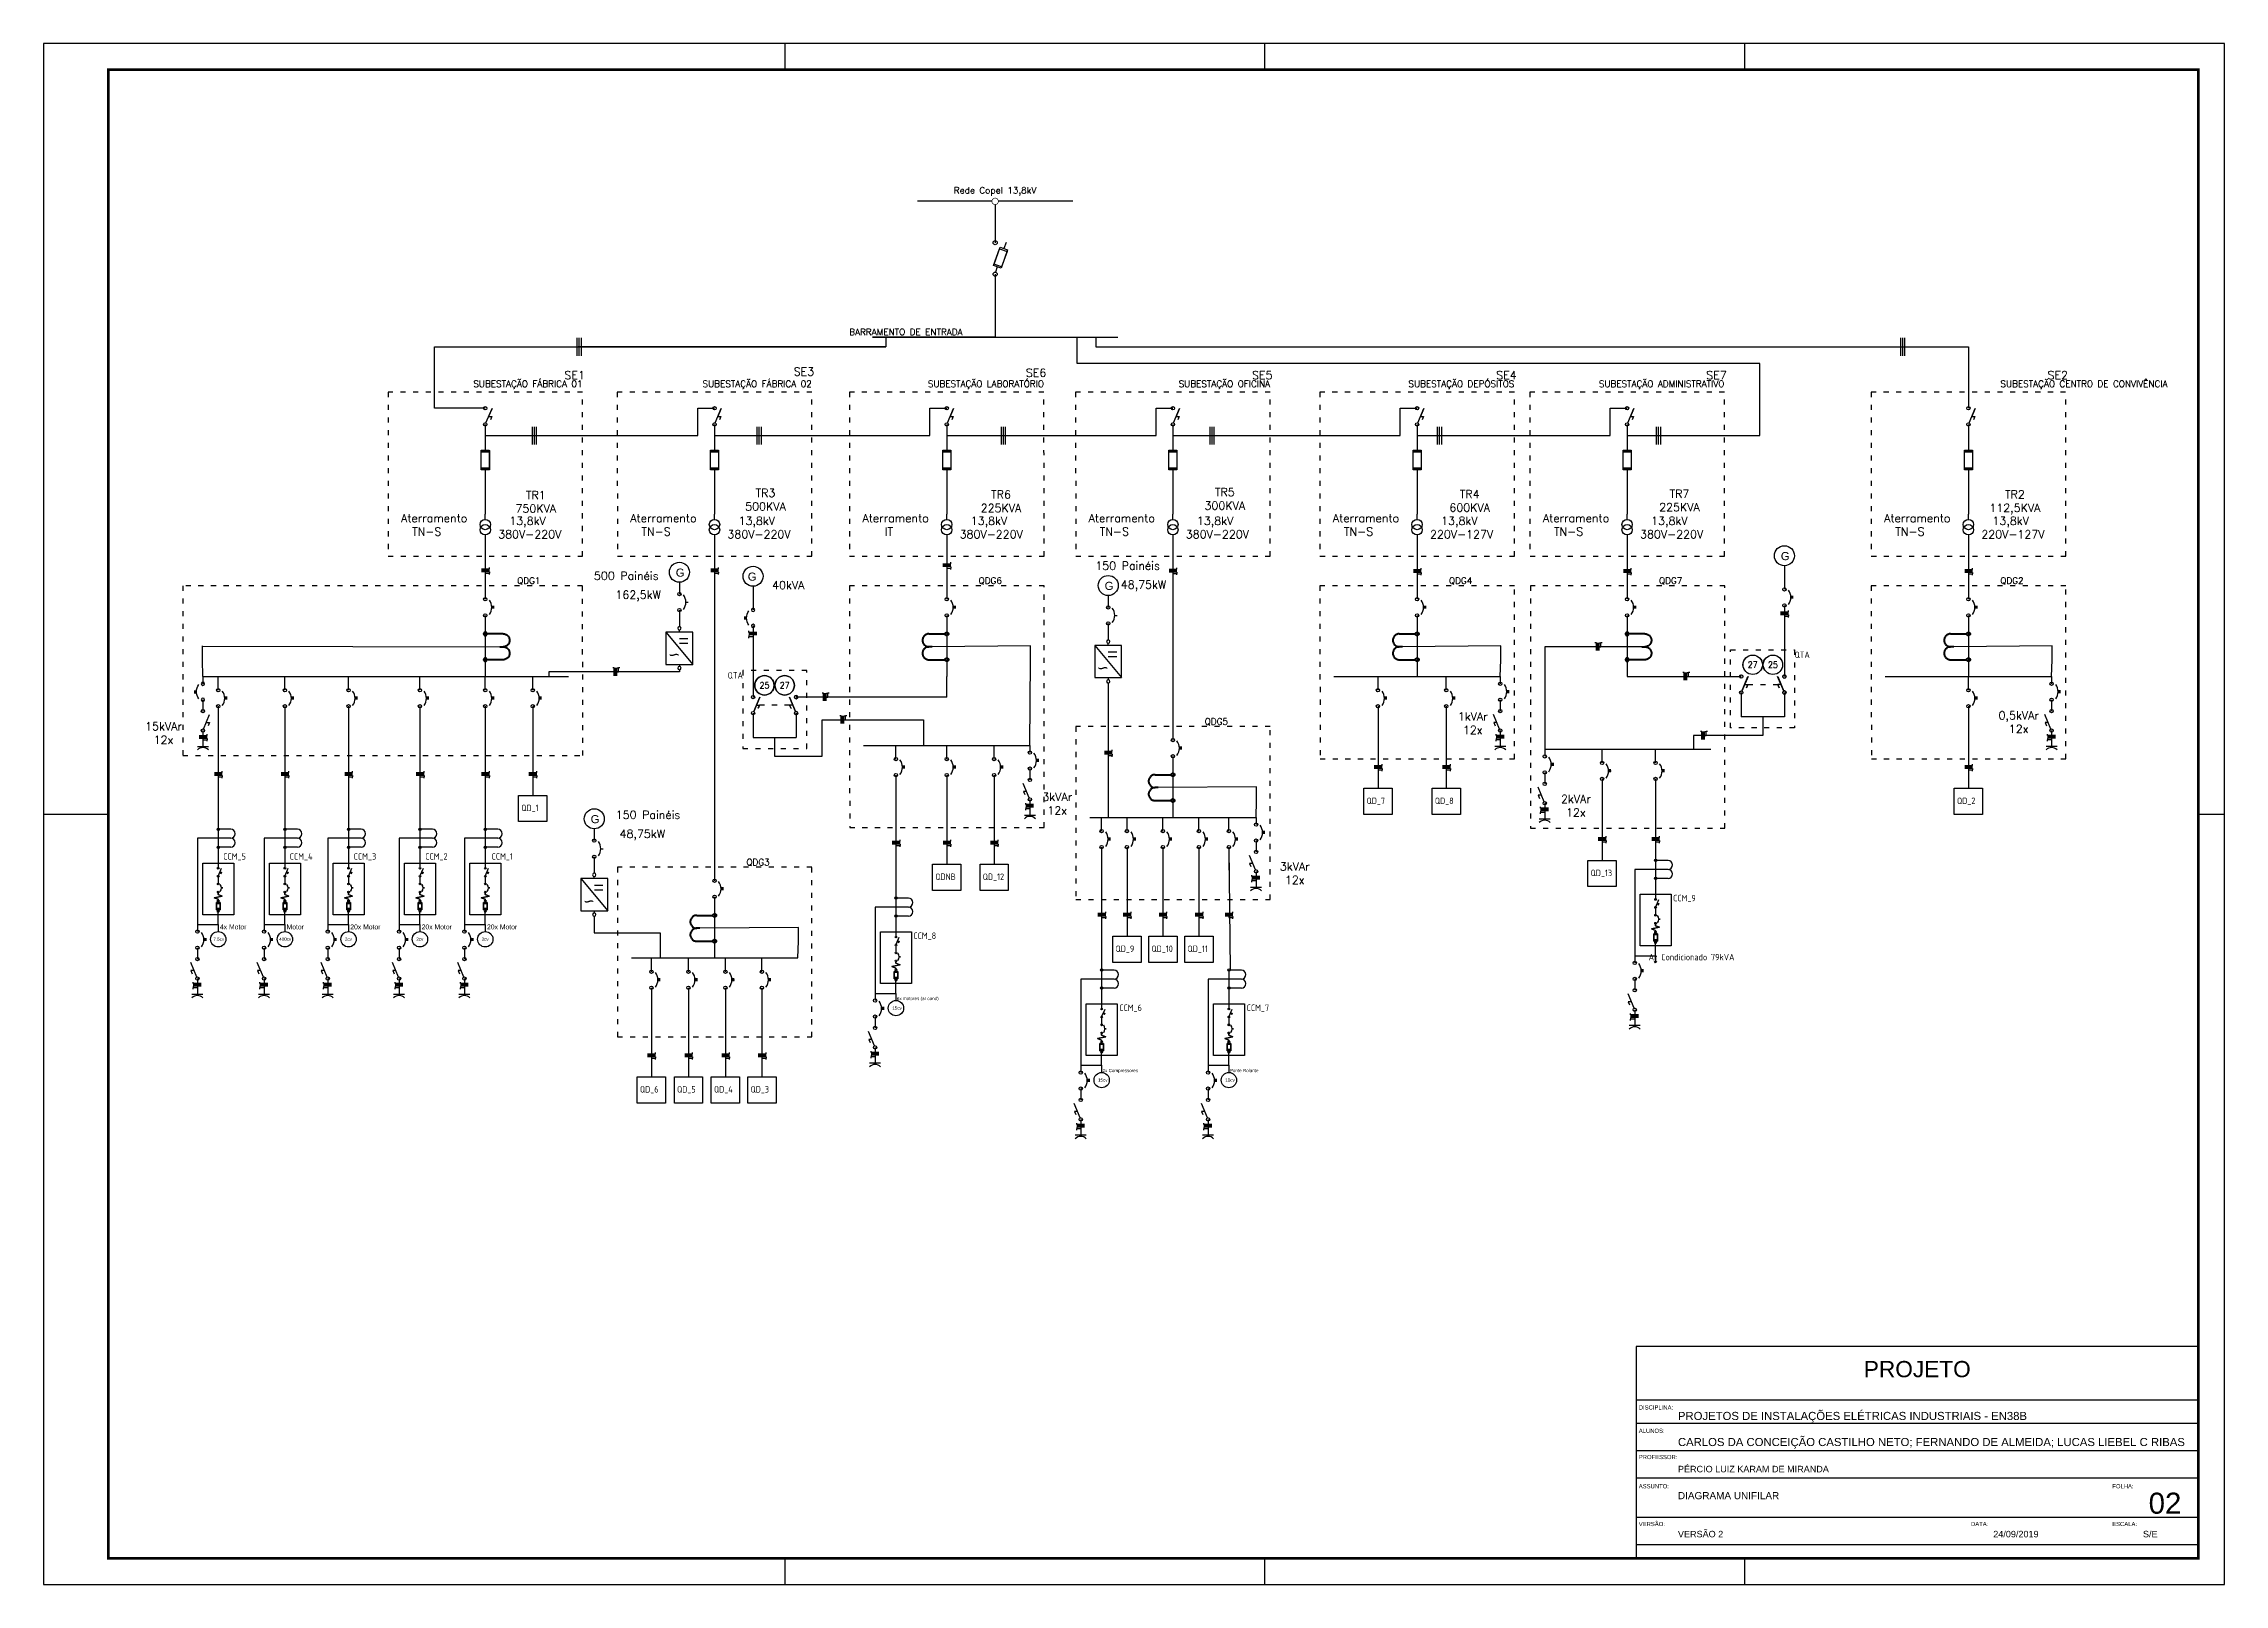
# Model space of a CAD drawing. Header units: millimetres. Extents: x -263 to 410, y 638 to 1114.
import ezdxf
from ezdxf.enums import TextEntityAlignment as Align

# ---------------------------------------------------------------- set-up
doc = ezdxf.new("R2010")
doc.units = ezdxf.units.MM
doc.linetypes.add('ACAD_ISO02W100', pattern=[15, 12, -3])
doc.linetypes.add('ACAD_ISO03W100', pattern=[30, 12, -18])
doc.layers.add('Alimentadores', color=7, linetype='Continuous', lineweight=25)
doc.layers.add('Componentes', color=150, linetype='Continuous', lineweight=30)
for name, color, linetype in [('ARQ-FOLHA', 7, 'Continuous'), ('DESC', 250, 'Continuous'), ('SYMS', 245, 'Continuous')]:
    doc.layers.add(name, color=color, linetype=linetype)
doc.styles.add('arial', font='arial.ttf')
doc.styles.get("Standard").update_dxf_attribs({"font": 'arial.ttf'})
doc.styles.add('WD', font='romans.shx')
doc.styles.add('WD_IEC', font='isocp2.shx', dxfattribs={"width": 0.9, "height": 4})

msp = doc.modelspace()

# ---------------------------------------------------------------- texts
at = {"linetype": 'ACAD_ISO03W100', "ltscale": 0.13, "style": 'WD'}
msp.add_text('Rede Copel 13,8kV', height=1.995, dxfattribs=at).set_placement((30.57, 1066.79), align=Align.BOTTOM_CENTER)
msp.add_text('BARRAMENTO DE ENTRADA', height=1.995, dxfattribs=at).set_placement((-14.43, 1023.11), align=Align.BOTTOM_LEFT)
for s, p in [('SUBESTAÇÃO FÁBRICA 01', (-96.72, 1007.12)), ('SUBESTAÇÃO FÁBRICA 02', (-26, 1007.12)), ('SUBESTAÇÃO LABORATÓRIO', (45.64, 1007.12)), ('SUBESTAÇÃO OFICINA', (115.41, 1007.12)), ('SUBESTAÇÃO DEPÓSITOS', (190.76, 1007.12)), ('SUBESTAÇÃO ADMINISTRATIVO', (255.56, 1007.12)), ('SUBESTAÇÃO CENTRO DE CONVIVÊNCIA', (392.29, 1007.12)), ('QDG1', (-109.7, 946.41)), ('QDG6', (32.66, 946.41)), ('QDG4', (177.78, 946.41)), ('QDG7', (242.58, 946.41)), ('QDG2', (347.87, 946.41)), ('QDG5', (102.42, 902.97)), ('QDG3', (-38.98, 859.59))]:
    msp.add_text(s, height=1.995, dxfattribs=at).set_placement(p, align=Align.BOTTOM_RIGHT)
at = {"ltscale": 0.13, "style": 'WD_IEC', "width": 0.9}
for s, p in [('QTA', (277.22, 923.54)), ('QTA', (-51.94, 917.19)), ('QD_1', (-115.61, 876.32)), ('QD_7', (145.17, 878.51)), ('QD_8', (166.24, 878.51)), ('QD_2', (327.33, 878.51)), ('QDNB', (12.12, 855.09)), ('QD_12', (26.75, 855.09)), ('QD_13', (214.29, 856.27)), ('QD_9', (67.73, 832.88)), ('QD_10', (78.81, 832.88)), ('QD_11', (89.94, 832.88)), ('QD_6', (-79.01, 789.51)), ('QD_5', (-67.56, 789.51)), ('QD_4', (-56.17, 789.51)), ('QD_3', (-44.89, 789.51))]:
    msp.add_text(s, height=1.995, dxfattribs=at).set_placement(p, align=Align.BOTTOM_LEFT)
for s, p in [('CCM_5', (-200.59, 862.95)), ('CCM_4', (-180.03, 862.95)), ('CCM_3', (-160.38, 862.95)), ('CCM_2', (-138.35, 862.95)), ('CCM_1', (-118.2, 862.95)), ('CCM_9', (246.74, 850.1)), ('CCM_8', (12.38, 838.49)), ('Ar Condicionado 79kVA', (258.66, 831.9)), ('CCM_6', (75.85, 816.28)), ('CCM_7', (115.1, 816.28))]:
    msp.add_text(s, height=1.995, dxfattribs=at).set_placement(p, align=Align.MIDDLE_RIGHT)
at = {"layer": 'Alimentadores', "linetype": 'Continuous', "char_height": 2.5, "attachment_point": 1, "style": 'WD'}
for s, width, heights, insert in [('SE1', 6.968, [0], (-102.32, 1012.63)), ('SE3', 6.968, [0], (-31.59, 1013.72)), ('SE6', 6.968, [0], (40.04, 1013.38)), ('SE5', 6.968, [0], (109.81, 1012.63)), ('SE4', 6.968, [0], (185.16, 1012.63)), ('SE7', 6.968, [0], (249.96, 1012.63)), ('SE2', 6.968, [0], (355.26, 1012.63)), ('\\pxqc;TR1\\P750KVA', 14.6283, [6.89], (-118.45, 975.65)), ('\\pxqc;TR3\\P500KVA', 14.6283, [6.89], (-47.59, 976.3)), ('\\pxqc;TR6\\P225KVA', 14.6283, [6.89], (25.07, 975.82)), ('\\pxqc;TR5\\P300KVA', 14.6283, [6.89], (94.12, 976.55)), ('\\pxqc;TR4\\P600KVA', 14.6283, [6.89], (169.67, 975.94)), ('\\pxqc;TR7\\P225KVA', 14.6283, [6.89], (234.39, 976.06)), ('\\pxqc;TR2\\P112,5KVA', 21.6504, [7.87], (334.36, 975.85)), ('Aterramento\\P  TN-S', 23.7004, [10.15], (-152.71, 968.54)), ('  13,8kV\\P380V-220V', 23.7004, [10.15], (-122.74, 967.71)), ('Aterramento\\P  TN-S', 23.7004, [10.15], (-81.98, 968.54)), ('  13,8kV\\P380V-220V', 23.7004, [10.15], (-52.02, 967.71)), ('Aterramento\\P    IT', 23.7004, [10.15], (-10.35, 968.54)), ('  13,8kV\\P380V-220V', 23.7004, [10.15], (19.62, 967.71)), ('Aterramento\\P  TN-S', 23.7004, [10.15], (59.42, 968.54)), ('  13,8kV\\P380V-220V', 23.7004, [10.15], (89.39, 967.71)), ('Aterramento\\P  TN-S', 23.7004, [10.15], (134.77, 968.54)), ('  13,8kV\\P220V-127V', 23.7004, [10.15], (164.74, 967.71)), ('Aterramento\\P  TN-S', 23.7004, [10.15], (199.57, 968.54)), ('  13,8kV\\P380V-220V', 23.7004, [10.15], (229.54, 967.71)), ('Aterramento\\P  TN-S', 23.7004, [10.15], (304.86, 968.54)), ('  13,8kV\\P220V-127V', 23.7004, [10.15], (334.83, 967.71)), ('500 Painéis', 25.7821, [3.74], (-93.2, 950.76)), ('150 Painéis', 25.7821, [3.74], (61.47, 953.87)), ('162,5kW', 15.1437, [0], (-86.57, 944.92)), ('40kVA', 15.1437, [0], (-38.23, 947.88)), ('48,75kW', 15.1437, [0], (69.34, 948.03)), ('\\pxqc;15kVAr\\P12x', 10.0652, [8.48], (-231.03, 904.33)), ('\\pxqc;1kVAr\\P12x', 10.0652, [8.48], (172.91, 907.37)), ('\\pxqc;0,5kVAr\\P12x', 10.0652, [8.48], (341.34, 907.7)), ('\\pxqc;3kVAr\\P12x', 10.0652, [8.48], (44.71, 882.55)), ('\\pxqc;2kVAr\\P12x', 10.0652, [8.48], (204.72, 881.92)), ('150 Painéis', 25.7821, [3.74], (-86.48, 877.04)), ('48,75kW', 15.1437, [0], (-85.28, 871.2)), ('\\pxqc;3kVAr\\P12x', 10.0652, [8.48], (117.99, 861.11))]:
    msp.add_mtext_dynamic_manual_height_columns(s, width=width, gutter_width=12.5, heights=heights, dxfattribs=dict(at, insert=insert))
at = {"layer": 'Alimentadores', "linetype": 'Continuous'}
for s, width, heights, insert, char_height, attachment_point in [('G', 2.5, [0], (272.97, 956.83), 2.5, 1), ('G', 2.5, [0], (-67.95, 951.73), 2.5, 1), ('G', 2.5, [0], (-43.02, 950.49), 2.5, 3), ('G', 2.5, [0], (64.37, 947.64), 2.5, 1), ('G', 2.5, [0], (-94.2, 875.69), 2.5, 1), ('4x Motor', 10.6217, [1.4], (-208.58, 841.96), 1.5, 1), ('Motor', 10.6217, [1.4], (-188.02, 841.96), 1.5, 1), ('20x Motor', 10.6217, [1.4], (-168.37, 841.96), 1.5, 1), ('20x Motor', 10.6217, [1.4], (-146.34, 841.96), 1.5, 1), ('20x Motor', 10.6217, [1.4], (-126.19, 841.96), 1.5, 1), ('7.5cv', 2.9202, [0.831], (-210.63, 837.92), 1, 1), ('400cv', 2.9202, [0.831], (-190.3, 837.92), 1, 1), ('2cv', 2.9202, [0.831], (-170.04, 837.92), 1, 1), ('2cv', 2.9202, [0.831], (-148.01, 837.92), 1, 1), ('2cv', 2.9202, [0.831], (-127.85, 837.92), 1, 1), ('15cv', 2.9202, [0.831], (-1.16, 816.68), 1, 1), ('6x motores (ar cond)', 13.4625, [0.257], (0.26, 819.62), 1, 1), ('15cv', 2.9202, [0.831], (62.3, 794.48), 1, 1), ('2x Compressores', 11.0739, [0.387], (63.72, 797.41), 1, 1), ('10cv', 2.9202, [0.831], (101.56, 794.48), 1, 1), ('Ponte Rolante', 9.1536, [0.427], (102.98, 797.41), 1, 1)]:
    msp.add_mtext_dynamic_manual_height_columns(s, width=width, gutter_width=12.5, heights=heights, dxfattribs=dict(at, insert=insert, char_height=char_height, attachment_point=attachment_point))
at = {"layer": 'ARQ-FOLHA', "style": 'arial'}
msp.add_text('PROJETO', height=5, dxfattribs=at).set_placement((315.07, 704.83), align=Align.MIDDLE_CENTER)
for s, height, p in [('DISCIPLINA:', 1.3, (229.15, 692.35)), ('ALUNOS:', 1.3, (229.15, 685.15)), ('PROJETOS DE INSTALAÇÕES ELÉTRICAS INDUSTRIAIS - EN38B', 2.5, (241.23, 689.13)), ('CARLOS DA CONCEIÇÃO CASTILHO NETO; FERNANDO DE ALMEIDA; LUCAS LIEBEL C RIBAS', 2.5, (241.23, 681.09)), ('PROFESSOR:', 1.3, (229.15, 677.06)), ('PÉRCIO LUIZ KARAM DE MIRANDA', 2, (241.23, 673)), ('ASSUNTO:', 1.3, (229.15, 668.06)), ('DIAGRAMA UNIFILAR', 2.2, (241.23, 664.7)), ('FOLHA:', 1.3, (375.24, 668.06)), ('VERSÃO:', 1.3, (229.15, 656.4)), ('VERSÃO 2', 2, (241.23, 652.94)), ('DATA:', 1.3, (331.65, 656.4)), ('24/09/2019', 2, (338.51, 652.94)), ('ESCALA:', 1.3, (375.2, 656.4)), ('S/E', 2, (384.7, 652.94))]:
    msp.add_text(s, height=height, dxfattribs=at).set_placement(p)
msp.add_attdef('02', (386.45, 660.22), '01', height=6.5, dxfattribs=at)

# ---------------------------------------------------------------- blocks, each defined once
blk = doc.blocks.new('FOLHA A1')
at = {"layer": 'ARQ-FOLHA'}
for p, q in [((841, 0), (0, 0)), ((0, 0), (0, -594)), ((286, -10), (286, 0)), ((471, -10), (471, 0)), ((656, -10), (656, 0)), ((841, -594), (841, 0)), ((0, -297), (25, -297)), ((831, -297), (841, -297)), ((286, -594), (286, -584)), ((471, -594), (471, -584)), ((656, -594), (656, -584)), ((0, -594), (841, -594))]:
    blk.add_line(p, q, dxfattribs=at)
at = {"layer": 'ARQ-FOLHA', "const_width": 1}
blk.add_lwpolyline([(25, -10), (25, -584), (831, -584), (831, -10), (25, -10)], dxfattribs=at)
blk = doc.blocks.new('HT0002_1-')
at = {"const_width": 0.0125}
blk.add_lwpolyline([(0, 0.062, 1), (0, -0.062, 1)], format="xyb", close=True, dxfattribs=at)
at = {"style": 'WD', "width": 0.85}
for tag, p in [('INST', (0, 0.416)), ('CNT', (0.001, 0.108)), ('LOC', (0, 0.26)), ('TAGSTRIP', (0.002, -0.279)), ('DESC1', (0, -0.453)), ('DESC2', (0, -0.625)), ('DESC3', (0, -0.797))]:
    blk.add_attdef(tag, text='', height=0.125, dxfattribs=at).set_placement(p, align=Align.CENTER)
at = {"style": 'WD', "flags": 1}
for tag, p, height in [('X4TERM01', (-0.062, 0), 0.0125), ('X4TERMDESC01', (-0.055, -0.023), 0.025), ('X2TERMDESC01', (-0.006, 0.029), 0.025), ('STRIPSEQ', (0, 0), 0.00125), ('X2TERM01', (0, 0.062), 0.0125), ('X2PIN01', (0.033, 0.084), 0.0125), ('X1TERMDESC01', (0.039, 0.007), 0.025), ('X1TERM01', (0.062, 0), 0.0125), ('X1PIN01', (0.087, 0.016), 0.0125), ('X4PIN01', (-0.114, -0.038), 0.0125), ('LINKTERM', (0, -0.002), 0.00125), ('X8TERM01', (0, -0.062), 0.0125), ('X8TERMDESC01', (0, -0.054), 0.025), ('X8PIN01', (0.026, -0.096), 0.0125)]:
    blk.add_attdef(tag, p, '', height=height, dxfattribs=at)
at = {"linetype": 'Continuous', "style": 'WD', "width": 0.8, "flags": 1}
blk.add_attdef('MFG', text='', height=0.109, dxfattribs=at).set_placement((0.088, -0.406), align=Align.RIGHT)
at = {"style": 'WD', "width": 0.7, "flags": 1}
blk.add_attdef('ASSYCODE', (0.062, -0.281), '', height=0.01, dxfattribs=at)
at = {"style": 'WD', "flags": 9}
for tag, p in [('WDTYPE', (0.121, -0.263)), ('WDBLKNAM', (0.059, -0.575))]:
    blk.add_attdef(tag, text='', height=0.01, dxfattribs=at).set_placement(p, align=Align.RIGHT)
at = {"linetype": 'Continuous', "style": 'WD', "width": 0.8, "flags": 1}
blk.add_attdef('CAT', (-0.131, -0.563), '', height=0.109, dxfattribs=at)
blk = doc.blocks.new('S_1')
for p, q in [((29.32, 1038.45), (31.16, 1043.62)), ((29.49, 1038.92), (31.33, 1044.09)), ((31.16, 1043.62), (33.51, 1042.78)), ((31.33, 1044.09), (32.51, 1043.67)), ((33.68, 1043.25), (31.67, 1037.61)), ((33.68, 1043.25), (31.67, 1037.61)), ((33.18, 1045.55), (32.51, 1043.67)), ((32.51, 1043.67), (33.68, 1043.25)), ((32.51, 1043.67), (33.68, 1043.25)), ((31.67, 1037.61), (29.32, 1038.45)), ((31.84, 1038.08), (29.49, 1038.92)), ((30.5, 1038.03), (29.92, 1036.42)), ((31.67, 1037.61), (30.5, 1038.03)), ((33.51, 1042.78), (31.84, 1038.08))]:
    blk.add_line(p, q)
for centre in [(29.83, 1045.49), (29.83, 1035.79)]:
    blk.add_circle(centre, 0.638)
blk = doc.blocks.new('HFU0')
for p, q in [((-0.188, -0.078), (-0.188, 0.078)), ((-0.188, 0.078), (0.188, 0.078)), ((-0.156, 0.078), (-0.156, -0.078)), ((0.156, 0.078), (0.156, -0.078)), ((0.188, 0.078), (0.188, -0.078)), ((0.188, -0.078), (-0.188, -0.078))]:
    blk.add_line(p, q)
at = {"style": 'WD', "width": 0.7}
for tag, p in [('INST', (0, 0.328)), ('LOC', (0, 0.172)), ('DESC1', (0.007, -0.262)), ('DESC2', (0.007, -0.419)), ('DESC3', (0, -0.578))]:
    blk.add_attdef(tag, text='', height=0.125, dxfattribs=at).set_placement(p, align=Align.CENTER)
at = {"style": 'WD', "flags": 1}
for tag, p in [('X4TERM01', (-0.188, 0)), ('X1TERM02', (0.188, 0))]:
    blk.add_attdef(tag, p, '', height=0.01, dxfattribs=at)
at = {"style": 'WD', "width": 0.7}
blk.add_attdef('RATING1', text='', height=0.0938, dxfattribs=at).set_placement((0, 0), align=Align.MIDDLE_CENTER)
at = {"linetype": 'Continuous', "style": 'WD', "flags": 9}
for tag, p in [('ASSYCODE', (0.156, 0.118)), ('MFG', (0.156, 0.083)), ('CAT', (0.156, 0.102))]:
    blk.add_attdef(tag, text='', height=0.01, dxfattribs=at).set_placement(p, align=Align.CENTER)
at = {"linetype": 'Continuous', "style": 'WD', "width": 0.7, "flags": 8}
blk.add_attdef('TERM01', text='', height=0.1, dxfattribs=at).set_placement((-0.25, -0.016), align=Align.TOP_RIGHT)
blk.add_attdef('TERM02', text='', height=0.1, dxfattribs=at).set_placement((0.25, -0.016), align=Align.TOP_LEFT)
blk = doc.blocks.new('DISJUNTOR')
at = {"layer": 'Componentes', "linetype": 'Continuous'}
blk.add_line((228.84, 936.52), (229.58, 936.52), dxfattribs=at)
for centre in [(226.82, 939), (226.82, 934.05)]:
    blk.add_circle(centre, 0.514, dxfattribs=at)
blk.add_arc((225.08, 936.52), 3.74, 323.1301, 36.8699, dxfattribs=at)
blk = doc.blocks.new('FIOS')
at = {"layer": 'Alimentadores', "linetype": 'Continuous'}
for p, q in [((-1.15, 0), (1.26, 0)), ((0, 0), (0, -1.34)), ((1.26, 0), (1.26, 0.43)), ((-1.15, -0.24), (1.26, -0.24)), ((-1.15, -0.52), (1.26, -0.52)), ((-1.15, -0.81), (1.26, -0.81)), ((0, -1.34), (1.26, -1.34)), ((1.26, -0.93), (1.26, -1.34)), ((1.26, -1.75), (1.26, -1.34))]:
    blk.add_line(p, q, dxfattribs=at)
blk = doc.blocks.new('3FASESEMTERRA')
at = {"layer": 'Alimentadores', "linetype": 'Continuous'}
for p, q in [((-161.51, 1022.87), (-161.51, 1017.36)), ((-160.88, 1022.87), (-160.88, 1017.36)), ((-160.2, 1022.87), (-160.2, 1017.36)), ((-161.51, 1020.11), (-160.2, 1020.11))]:
    blk.add_line(p, q, dxfattribs=at)
blk = doc.blocks.new('HDS11')
for p, q in [((0.126, 0.013), (-0.156, 0.13)), ((0, 0.065), (0, 0.125)), ((0.062, 0.099), (0, 0.125))]:
    blk.add_line(p, q)
for centre in [(-0.155, 0), (0.155, 0)]:
    blk.add_circle(centre, 0.0322)
at = {"style": 'WD'}
blk.add_attdef('TAG1', text='', height=0.125, dxfattribs=at).set_placement((0, 0.312), align=Align.CENTER)
at = {"style": 'WD', "width": 0.7}
for tag, p in [('INST', (0, 0.625)), ('LOC', (0, 0.469)), ('RATING1', (0, 0.156)), ('DESC1', (0, -0.406)), ('XREF', (0, -0.236)), ('DESC2', (0, -0.562))]:
    blk.add_attdef(tag, text='', height=0.125, dxfattribs=at).set_placement(p, align=Align.CENTER)
at = {"style": 'WD'}
for tag, p in [('X2LINK', (0, 0.438)), ('X8LINK', (0, -0.016))]:
    blk.add_attdef(tag, p, '', height=0.01, dxfattribs=at)
for tag, p, height, flags in [('X4TERM01', (-0.188, 0), 0.0125, 1), ('X1TERM02', (0.188, 0), 0.0125, 1), ('FAMILY', (0.206, 0.131), 0.01, 9), ('CONTACT', (0.206, 0.04), 0.01, 9)]:
    blk.add_attdef(tag, p, '', height=height, dxfattribs=dict(at, flags=flags))
at = {"linetype": 'Continuous', "style": 'WD', "flags": 9}
for tag, p in [('ASSYCODE', (0.219, 0.062)), ('MFG', (0.228, 0.089)), ('CAT', (0.23, 0.108))]:
    blk.add_attdef(tag, text='', height=0.01, dxfattribs=at).set_placement(p, align=Align.CENTER)
at = {"linetype": 'Continuous', "style": 'WD', "flags": 8}
blk.add_attdef('TERM01', text='', height=0.125, dxfattribs=at).set_placement((-0.25, -0.031), align=Align.TOP_RIGHT)
blk.add_attdef('TERM02', text='', height=0.125, dxfattribs=at).set_placement((0.25, -0.031), align=Align.TOP_LEFT)
blk = doc.blocks.new('HMO12')
blk.add_circle((0, 0), 0.188)
at = {"style": 'WD'}
for tag, width, p in [('INST', 0.7, (-0.026, 0.559)), ('LOC', 0.7, (-0.026, 0.39)), ('RATING1', 0.8, (0, 0)), ('TAG1', 0.9, (-0.031, 0.234))]:
    blk.add_attdef(tag, text='', height=0.125, dxfattribs=dict(at, width=width)).set_placement(p, align=Align.CENTER)
at = {"style": 'WD', "flags": 1}
for tag, p in [('X4TERM01', (-0.188, 0)), ('X1TERM02', (0.188, 0)), ('X0TERM03', (0.133, -0.133))]:
    blk.add_attdef(tag, p, '', height=0.0125, dxfattribs=at)
at = {"linetype": 'Continuous', "style": 'WD', "flags": 9}
blk.add_attdef('ASSYCODE', text='', height=0.01, dxfattribs=at).set_placement((0, 0.125), align=Align.CENTER)
at = {"style": 'WD', "flags": 9}
blk.add_attdef('FAMILY', text='', height=0.01, dxfattribs=at).set_placement((-0.005, 0.17), align=Align.CENTER)
at = {"linetype": 'Continuous', "style": 'WD', "flags": 1}
for tag, p in [('MFG', (0, 0.14)), ('CAT', (0, 0.159))]:
    blk.add_attdef(tag, text='', height=0.01, dxfattribs=at).set_placement(p, align=Align.MIDDLE)
at = {"style": 'WD'}
for tag, p, width in [('DESC1', (1.126, 0.046), 0.9), ('DESC2', (1.126, -0.11), 0.9), ('RATING3', (1.125, -0.423), 0.8), ('DESC3', (1.126, -0.266), 0.9), ('WDTAGALT', (1.125, -0.75), 0.7), ('RATING4', (1.125, -0.579), 0.8)]:
    blk.add_attdef(tag, p, '', height=0.125, dxfattribs=dict(at, width=width))
at = {"linetype": 'Continuous', "style": 'WD'}
blk.add_attdef('TERM01', text='', height=0.125, dxfattribs=at).set_placement((-0.231, -0.035), align=Align.TOP_RIGHT)
at = {"style": 'WD', "width": 0.8}
blk.add_attdef('RATING2', text='', height=0.125, dxfattribs=at).set_placement((0.001, -0.016), align=Align.TOP_CENTER)
at = {"linetype": 'Continuous', "style": 'WD'}
for tag, p in [('TERM03', (0.062, -0.219)), ('TERM02', (0.231, -0.035))]:
    blk.add_attdef(tag, text='', height=0.125, dxfattribs=at).set_placement(p, align=Align.TOP_LEFT)
blk = doc.blocks.new('B2')
at = {"layer": 'Componentes', "linetype": 'ACAD_ISO02W100', "lineweight": 53}
for p, q in [((-1, 3.99), (3.97, 3.99)), ((0, 0), (-1, 0)), ((0, 0), (-1, 0)), ((-1, -3.99), (3.97, -3.99))]:
    blk.add_line(p, q, dxfattribs=at)
for centre in [(4.49, 3.97), (4.49, -3.97)]:
    blk.add_circle(centre, 0.514, dxfattribs=at)
for centre in [(-1, 2), (-1, -2)]:
    blk.add_arc(centre, 2, 90, 270, dxfattribs=at)
blk = doc.blocks.new('HCB11ML')
for p, q in [((0, 0.173), (0, 0.126)), ((0.188, 0), (0.25, 0)), ((0.25, 0), (0.312, 0.156)), ((0.312, 0.156), (0.375, -0.156)), ((0.375, -0.156), (0.438, 0)), ((0.438, 0), (0.467, 0)), ((0.562, 0), (0.531, 0)), ((0.562, 0.07), (0.844, 0.07)), ((0.562, -0.07), (0.562, 0.07)), ((0.609, 0.07), (0.609, -0.07)), ((0.797, 0.07), (0.797, -0.07)), ((0.844, 0.07), (0.844, -0.07)), ((0.875, 0), (0.844, 0)), ((0.844, -0.07), (0.562, -0.07))]:
    blk.add_line(p, q)
for centre in [(-0.155, 0), (0.155, 0), (0.499, 0), (0.905, 0)]:
    blk.add_circle(centre, 0.0322)
blk.add_arc((0, -0.109), 0.234, 53.1301, 126.8699)
at = {"style": 'WD', "width": 0.7}
for tag, p in [('INST', (0, 0.826)), ('DESC1', (0, 0.5)), ('DESC2', (0, 0.344)), ('LOC', (0, 0.656)), ('RATING1', (0, -0.188)), ('XREF', (0, -0.344))]:
    blk.add_attdef(tag, text='', height=0.125, dxfattribs=at).set_placement(p, align=Align.CENTER)
at = {"style": 'WD'}
for tag, p in [('TAG1', (0, 0.188)), ('MISC', (0.688, 0.125))]:
    blk.add_attdef(tag, text='', height=0.125, dxfattribs=at).set_placement(p, align=Align.CENTER)
for tag, p, height, flags in [('X4TERM01', (-0.188, 0), 0.0125, 1), ('X2LINK', (0, 0.219), 0.01, 1), ('X8LINK', (0, 0), 0.01, 1), ('FAMILY', (0.205, 0.152), 0.01, 9), ('CONTACT', (0.205, 0.133), 0.01, 9), ('X1TERM02', (0.938, 0), 0.0125, 1)]:
    blk.add_attdef(tag, p, '', height=height, dxfattribs=dict(at, flags=flags))
at = {"linetype": 'Continuous', "style": 'WD', "flags": 9}
for tag, p in [('ASSYCODE', (0.219, 0.062)), ('MFG', (0.228, 0.089)), ('CAT', (0.23, 0.108))]:
    blk.add_attdef(tag, text='', height=0.01, dxfattribs=at).set_placement(p, align=Align.CENTER)
at = {"linetype": 'Continuous', "style": 'WD', "flags": 8}
blk.add_attdef('TERM01', text='', height=0.125, dxfattribs=at).set_placement((-0.25, -0.031), align=Align.TOP_RIGHT)
blk.add_attdef('TERM02', text='', height=0.125, dxfattribs=at).set_placement((1, -0.031), align=Align.TOP_LEFT)
blk = doc.blocks.new('HXF1PT')
for p, q in [((-0.25, 0.344), (-0.25, 0.032)), ((0, 0.344), (0, 0.281)), ((0.25, 0.344), (0.25, 0.032))]:
    blk.add_line(p, q)
for centre in [(-0.249, 0), (0.249, 0)]:
    blk.add_circle(centre, 0.0322)
for centre in [(-0.125, 0.344), (0.125, 0.344)]:
    blk.add_arc(centre, 0.125, 0, 180)
at = {"style": 'WD', "width": 0.7}
for tag, p in [('INST', (-0.388, 0.577)), ('DESC1', (-0.388, 0.252)), ('DESC2', (-0.388, 0.095)), ('LOC', (-0.388, 0.408))]:
    blk.add_attdef(tag, text='', height=0.125, dxfattribs=at).set_placement(p, align=Align.RIGHT)
at = {"style": 'WD'}
for tag, p, height, flags in [('X4TERM01', (-0.281, 0), 0.0125, 1), ('X1TERM02', (0.281, 0), 0.0125, 1), ('FAMILY', (0.304, 0.191), 0.01, 9), ('X8TERM01', (-0.249, -0.032), 0.0125, 1), ('X8TERM02', (0.249, -0.032), 0.0125, 1)]:
    blk.add_attdef(tag, p, '', height=height, dxfattribs=dict(at, flags=flags))
blk.add_attdef('TYPE', text='', height=0.125, dxfattribs=at).set_placement((0, 0.125), align=Align.CENTER)
at = {"linetype": 'Continuous', "style": 'WD', "flags": 9}
for tag, p in [('ASSYCODE', (0.329, 0.119)), ('MFG', (0.327, 0.143)), ('CAT', (0.329, 0.162))]:
    blk.add_attdef(tag, text='', height=0.01, dxfattribs=at).set_placement(p, align=Align.CENTER)
at = {"style": 'WD'}
blk.add_attdef('TAG1', (0.368, 0.188), '', height=0.125, dxfattribs=at)
at = {"style": 'WD', "width": 0.7}
blk.add_attdef('RATING1', (0.368, 0.031), '', height=0.125, dxfattribs=at)
at = {"linetype": 'Continuous', "style": 'WD', "flags": 8}
for tag, p in [('TERM01', (-0.188, -0.031)), ('TERM02', (0.328, -0.031))]:
    blk.add_attdef(tag, text='', height=0.125, dxfattribs=at).set_placement(p, align=Align.TOP_LEFT)
blk = doc.blocks.new('inversor')
at = {"layer": 'Componentes', "linetype": 'Continuous'}
for p, q in [((4.13, -1.17), (-4.13, -11.12)), ((0, -1.17), (0, -0.51)), ((0, -11.12), (0, -11.77))]:
    blk.add_line(p, q, dxfattribs=at)
blk.add_lwpolyline([(-4.13, -1.17), (4.13, -1.17), (4.13, -11.12), (-4.13, -11.12)], close=True, dxfattribs=at)
for centre in [(0, 0), (0, -12.28)]:
    blk.add_circle(centre, 0.514, dxfattribs=at)
at = {"layer": 'Componentes', "linetype": 'Continuous', "char_height": 4, "attachment_point": 1}
for s, insert in [('=', (-2.95, -1.85)), ('~', (0, -6.14))]:
    blk.add_mtext_dynamic_manual_height_columns(s, width=7.7773, gutter_width=12.5, heights=[0], dxfattribs=dict(at, insert=insert))

# ---------------------------------------------------------------- linework, layer by layer
at = {"ltscale": 0.13}
for p, q in [((29.58, 1065), (6.63, 1065)), ((-126.72, 996.17), (-126.72, 988.19)), ((-56, 996.17), (-56, 988.19)), ((15.64, 996.17), (15.64, 988.19)), ((85.41, 996.17), (85.41, 988.19)), ((160.76, 996.17), (160.76, 988.19)), ((225.56, 996.17), (225.56, 988.19)), ((330.85, 996.17), (330.85, 988.19)), ((-126.72, 982.21), (-126.72, 968.5)), ((-56, 982.21), (-56, 968.5)), ((15.64, 982.21), (15.64, 968.5)), ((85.41, 982.21), (85.41, 968.5)), ((160.76, 982.21), (160.76, 968.5)), ((225.56, 982.21), (225.56, 968.5)), ((330.85, 982.21), (330.85, 968.5)), ((274.07, 925.94), (274.07, 918.44)), ((-44.12, 919.59), (-44.12, 912.1)), ((260.77, 913.49), (260.77, 905.99)), ((274.07, 913.49), (274.07, 905.99)), ((-44.12, 907.14), (-44.12, 899.64)), ((-30.82, 907.14), (-30.82, 899.64)), ((274.07, 905.99), (260.77, 905.99)), ((267.42, 905.99), (267.42, 902.66)), ((-44.12, 899.64), (-30.82, 899.64)), ((-37.47, 899.64), (-37.47, 896.32)), ((-209.11, 860.91), (-209.11, 859.32)), ((-209.11, 856.84), (-209.11, 855.24)), ((-209.11, 855.24), (-209.11, 854.45)), ((-188.55, 860.91), (-188.55, 859.32)), ((-188.55, 856.84), (-188.55, 855.24)), ((-188.55, 855.24), (-188.55, 854.45)), ((-168.9, 860.91), (-168.9, 859.32)), ((-168.9, 856.84), (-168.9, 855.24)), ((-168.9, 855.24), (-168.9, 854.45)), ((-146.87, 860.91), (-146.87, 859.32)), ((-146.87, 856.84), (-146.87, 855.24)), ((-146.87, 855.24), (-146.87, 854.45)), ((-126.72, 860.91), (-126.72, 859.32)), ((-126.72, 856.84), (-126.72, 855.24)), ((-126.72, 855.24), (-126.72, 854.45)), ((234.33, 851.29), (234.33, 849.69)), ((234.33, 847.21), (234.33, 845.62)), ((234.33, 845.62), (234.33, 844.82)), ((-0.02, 839.68), (-0.02, 838.08)), ((-0.02, 835.6), (-0.02, 834.01)), ((-0.02, 834.01), (-0.02, 833.21)), ((63.44, 817.47), (63.44, 815.88)), ((102.7, 817.47), (102.7, 815.88)), ((63.44, 813.4), (63.44, 811.8)), ((63.44, 811.8), (63.44, 811)), ((102.7, 813.4), (102.7, 811.8)), ((102.7, 811.8), (102.7, 811))]:
    msp.add_line(p, q, dxfattribs=at)
for p, q in [((30.57, 1064), (30.57, 1052.23)), ((54.51, 1065), (31.57, 1065)), ((30.57, 1042.53), (30.57, 1023.11)), ((30.57, 1023.11), (-7.31, 1023.11))]:
    msp.add_line(p, q)
at = {"lineweight": 30}
msp.add_line((-7.31, 1023.11), (68.45, 1023.11), dxfattribs=at)
at = {"linetype": 'ACAD_ISO03W100', "ltscale": 0.13}
for p, q in [((262.77, 915.96), (272.08, 915.96)), ((-32.82, 909.62), (-42.13, 909.62))]:
    msp.add_line(p, q, dxfattribs=at)
for points in [[(-156.69, 955.51), (-96.69, 955.51), (-96.72, 1006.12), (-156.72, 1006.12)], [(-85.97, 955.51), (-25.97, 955.51), (-26, 1006.12), (-86, 1006.12)], [(-14.33, 955.51), (45.67, 955.51), (45.64, 1006.12), (-14.36, 1006.12)], [(55.43, 955.51), (115.43, 955.51), (115.41, 1006.12), (55.41, 1006.12)], [(130.79, 955.51), (190.79, 955.51), (190.76, 1006.12), (130.76, 1006.12)], [(195.59, 955.51), (255.59, 955.51), (255.56, 1006.12), (195.56, 1006.12)], [(300.88, 955.51), (360.88, 955.51), (360.85, 1006.12), (300.85, 1006.12)], [(-220.05, 894.07), (-96.66, 894.07), (-96.69, 946.41), (-220.07, 946.41)], [(-14.3, 871.92), (45.7, 871.92), (45.67, 946.41), (-14.33, 946.41)], [(130.81, 893.06), (190.81, 893.06), (190.79, 946.41), (130.79, 946.41)], [(195.74, 871.69), (255.74, 871.69), (255.72, 946.41), (195.72, 946.41)], [(300.9, 893.06), (360.9, 893.06), (360.88, 946.41), (300.88, 946.41)], [(257.48, 926.68), (277.22, 926.64), (277.22, 902.57), (257.48, 902.61)], [(-27.53, 920.33), (-47.27, 920.3), (-47.27, 896.23), (-27.53, 896.26)], [(55.46, 849.62), (115.46, 849.62), (115.43, 902.97), (55.43, 902.97)], [(-85.94, 807.26), (-25.94, 807.26), (-25.97, 859.59), (-85.97, 859.59)]]:
    msp.add_lwpolyline(points, close=True, dxfattribs=at)
at = {"ltscale": 0.13}
for points in [[(-213.89, 860.91), (-204.32, 860.91), (-204.32, 844.95), (-213.89, 844.95)], [(-193.34, 860.91), (-183.76, 860.91), (-183.76, 844.95), (-193.34, 844.95)], [(-173.69, 860.91), (-164.11, 860.91), (-164.11, 844.95), (-173.69, 844.95)], [(-151.66, 860.91), (-142.08, 860.91), (-142.08, 844.95), (-151.66, 844.95)], [(-131.5, 860.91), (-121.93, 860.91), (-121.93, 844.95), (-131.5, 844.95)], [(229.54, 851.29), (239.12, 851.29), (239.12, 835.33), (229.54, 835.33)], [(-4.81, 839.68), (4.76, 839.68), (4.76, 823.72), (-4.81, 823.72)], [(58.65, 817.47), (68.23, 817.47), (68.23, 801.51), (58.65, 801.51)], [(97.91, 817.47), (107.49, 817.47), (107.49, 801.51), (97.91, 801.51)]]:
    msp.add_lwpolyline(points, close=True, dxfattribs=at)
at = {"layer": 'Alimentadores', "linetype": 'Continuous'}
for p, q in [((-3.1, 1023.11), (-3.1, 1020.11)), ((55.87, 1015.01), (55.87, 1023.11)), ((61.66, 1023.11), (61.66, 1020.11)), ((-142.39, 1001.15), (-142.39, 1020.11)), ((-142.39, 1020.11), (-3.1, 1020.11)), ((-3.1, 1020.11), (-98.1, 1020.11)), ((61.66, 1020.11), (330.85, 1020.11)), ((330.85, 1020.11), (330.85, 1001.15)), ((266.5, 1015.01), (55.87, 1015.01)), ((266.5, 992.74), (266.5, 1015.01)), ((-126.72, 1001.15), (-142.39, 1001.15)), ((-61.19, 992.74), (-61.19, 1001.15)), ((-61.19, 1001.15), (-56, 1001.15)), ((10.45, 992.74), (10.45, 1001.15)), ((10.45, 1001.15), (15.64, 1001.15)), ((80.21, 992.74), (80.21, 1001.15)), ((80.21, 1001.15), (85.41, 1001.15)), ((155.57, 992.74), (155.57, 1001.15)), ((155.57, 1001.15), (160.76, 1001.15)), ((220.37, 992.74), (220.37, 1001.15)), ((220.37, 1001.15), (225.56, 1001.15)), ((-126.72, 992.74), (-61.19, 992.74)), ((-56, 992.74), (10.45, 992.74)), ((15.64, 992.74), (80.21, 992.74)), ((85.41, 992.74), (155.57, 992.74)), ((92.54, 992.74), (155.57, 992.74)), ((160.76, 992.74), (220.37, 992.74)), ((225.56, 992.74), (266.5, 992.74)), ((-126.72, 960.52), (-126.72, 942.26)), ((-56, 960.52), (-56, 855.44)), ((15.64, 960.52), (15.65, 942.26)), ((85.41, 960.52), (85.41, 950.89)), ((160.76, 960.52), (160.76, 950.89)), ((160.76, 960.52), (160.76, 942.26)), ((225.56, 960.52), (225.56, 942.26)), ((330.85, 960.52), (330.85, 942.26)), ((85.41, 950.22), (85.41, 898.82)), ((274.07, 952.6), (274.07, 945.33)), ((-66.84, 947.5), (-66.84, 943.86)), ((-44.12, 946.26), (-44.12, 938.98)), ((65.47, 943.41), (65.47, 939.77)), ((276.83, 943.15), (276.06, 943.15)), ((276.83, 942.55), (276.06, 942.55)), ((-126.72, 937.3), (-126.72, 923.63)), ((-123.96, 940.08), (-124.73, 940.08)), ((-123.96, 939.48), (-124.73, 939.48)), ((-66.84, 938.9), (-66.84, 933.83)), ((-46.88, 936.8), (-46.1, 936.8)), ((-46.88, 936.2), (-46.1, 936.2)), ((15.65, 937.3), (15.65, 918.44)), ((18.4, 940.08), (17.63, 940.08)), ((18.4, 939.48), (17.63, 939.48)), ((160.76, 937.3), (160.76, 918.44)), ((163.52, 940.08), (162.74, 940.08)), ((163.52, 939.48), (162.74, 939.48)), ((225.56, 937.3), (225.56, 918.44)), ((228.32, 940.08), (227.54, 940.08)), ((228.32, 939.48), (227.54, 939.48)), ((274.07, 940.37), (274.07, 933.32)), ((330.85, 937.3), (330.85, 918.44)), ((333.61, 940.08), (332.83, 940.08)), ((333.61, 939.48), (332.83, 939.48)), ((-44.12, 934.02), (-44.12, 926.98)), ((65.47, 934.81), (65.47, 929.73)), ((274.07, 933.32), (274.07, 925.94)), ((-214, 923.63), (-214, 927.87)), ((-214, 927.82), (-121.23, 927.6)), ((-213.82, 918.44), (-214, 923.63)), ((-126.72, 923.63), (-126.72, 918.44)), ((-44.12, 926.98), (-44.12, 919.59)), ((41.49, 927.87), (11.16, 927.6)), ((41.31, 897.21), (41.49, 923.63)), ((41.49, 923.63), (41.49, 927.87)), ((186.61, 927.87), (156.27, 927.6)), ((186.43, 918.44), (186.61, 923.63)), ((186.61, 923.63), (186.61, 927.87)), ((230.05, 927.6), (200.14, 927.6)), ((200.14, 927.6), (200.14, 896.03)), ((356.7, 927.87), (326.36, 927.6)), ((356.52, 918.44), (356.7, 923.63)), ((356.7, 923.63), (356.7, 927.87)), ((-213.82, 918.44), (-213.82, 916.23)), ((-209.11, 914.21), (-209.11, 918.44)), ((-188.55, 914.21), (-188.55, 918.44)), ((-168.9, 914.21), (-168.9, 918.44)), ((-146.87, 914.21), (-146.87, 918.44)), ((-126.72, 914.21), (-126.72, 918.44)), ((-112.09, 914.21), (-112.09, 918.44)), ((-66.84, 919.84), (-107.1, 919.84)), ((-107.1, 919.84), (-107.1, 918.44)), ((-66.84, 920.52), (-66.84, 919.84)), ((15.65, 912.07), (15.65, 918.44)), ((65.47, 916.43), (65.47, 915.75)), ((65.47, 915.75), (65.47, 875)), ((148.7, 914.21), (148.7, 918.44)), ((169.77, 914.21), (169.77, 918.44)), ((186.43, 918.44), (186.43, 916.23)), ((225.56, 918.44), (260.77, 918.44)), ((330.85, 914.21), (330.85, 918.44)), ((356.52, 918.44), (356.52, 916.23)), ((-216.58, 914.05), (-215.8, 914.05)), ((-216.58, 913.45), (-215.8, 913.45)), ((-213.82, 911.28), (-213.82, 907.76)), ((-209.11, 909.25), (-209.11, 870.98)), ((-206.35, 912.03), (-207.12, 912.03)), ((-206.35, 911.43), (-207.12, 911.43)), ((-188.55, 909.25), (-188.55, 870.98)), ((-185.79, 912.03), (-186.57, 912.03)), ((-185.79, 911.43), (-186.57, 911.43)), ((-168.9, 909.25), (-168.9, 870.98)), ((-166.14, 912.03), (-166.91, 912.03)), ((-166.14, 911.43), (-166.91, 911.43)), ((-146.87, 909.25), (-146.87, 870.98)), ((-144.11, 912.03), (-144.89, 912.03)), ((-144.11, 911.43), (-144.89, 911.43)), ((-126.72, 909.25), (-126.72, 870.98)), ((-123.96, 912.03), (-124.73, 912.03)), ((-123.96, 911.43), (-124.73, 911.43)), ((-112.09, 909.25), (-112.09, 881.78)), ((-109.33, 912.03), (-110.11, 912.03)), ((-109.33, 911.43), (-110.11, 911.43)), ((15.65, 912.07), (-30.82, 912.1)), ((148.7, 909.25), (148.7, 883.96)), ((151.45, 912.03), (150.68, 912.03)), ((151.45, 911.43), (150.68, 911.43)), ((169.77, 909.25), (169.77, 883.96)), ((172.52, 912.03), (171.75, 912.03)), ((172.52, 911.43), (171.75, 911.43)), ((186.43, 911.28), (186.43, 907.76)), ((189.19, 914.05), (188.41, 914.05)), ((189.19, 913.45), (188.41, 913.45)), ((330.85, 909.25), (330.85, 883.96)), ((333.61, 912.03), (332.83, 912.03)), ((333.61, 911.43), (332.83, 911.43)), ((356.52, 911.28), (356.52, 907.76)), ((359.28, 914.05), (358.5, 914.05)), ((359.28, 913.45), (358.5, 913.45)), ((-213.82, 901.77), (-213.82, 896.86)), ((-22.78, 893.91), (-22.78, 905.07)), ((-22.78, 905.07), (8.51, 905.07)), ((8.51, 905.07), (8.51, 897.21)), ((186.43, 901.77), (186.43, 896.86)), ((267.42, 902.66), (267.42, 900.26)), ((356.52, 901.77), (356.52, 896.86)), ((-37.47, 896.32), (-37.47, 893.91)), ((-0.02, 892.97), (-0.02, 897.21)), ((15.65, 892.97), (15.65, 897.21)), ((30.27, 892.97), (30.27, 897.21)), ((41.31, 897.21), (41.31, 895)), ((88.16, 896.64), (87.39, 896.64)), ((88.16, 896.04), (87.39, 896.04)), ((200.14, 896.03), (200.14, 893.82)), ((217.82, 891.79), (217.82, 896.03)), ((234.33, 891.79), (234.33, 896.03)), ((267.42, 900.26), (246.06, 900.26)), ((246.06, 900.26), (246.06, 896.03)), ((-37.47, 893.91), (-22.78, 893.91)), ((2.73, 890.79), (1.96, 890.79)), ((2.73, 890.19), (1.96, 890.19)), ((18.4, 890.79), (17.63, 890.79)), ((18.4, 890.19), (17.63, 890.19)), ((33.03, 890.79), (32.25, 890.79)), ((33.03, 890.19), (32.25, 890.19)), ((41.31, 890.04), (41.31, 886.52)), ((44.07, 892.82), (43.3, 892.82)), ((44.07, 892.22), (43.3, 892.22)), ((85.41, 893.86), (85.41, 875)), ((200.14, 888.86), (200.14, 885.34)), ((202.9, 891.64), (202.12, 891.64)), ((202.9, 891.04), (202.12, 891.04)), ((220.57, 889.61), (219.8, 889.61)), ((220.57, 889.01), (219.8, 889.01)), ((237.09, 889.61), (236.31, 889.61)), ((237.09, 889.01), (236.31, 889.01)), ((-0.02, 888.01), (-0.02, 849.75)), ((15.65, 888.01), (15.65, 860.54)), ((30.27, 888.01), (30.27, 860.54)), ((111.26, 884.43), (80.92, 884.16)), ((111.26, 880.19), (111.26, 884.43)), ((217.82, 886.83), (217.82, 861.72)), ((234.33, 886.83), (234.33, 861.72)), ((41.31, 880.53), (41.31, 875.62)), ((63.44, 870.76), (63.44, 875)), ((71.26, 870.76), (71.26, 875)), ((82.33, 870.76), (82.33, 875)), ((93.46, 870.76), (93.46, 875)), ((102.7, 870.76), (102.7, 875)), ((111.07, 875), (111.26, 880.19)), ((111.07, 875), (111.07, 872.79)), ((200.14, 879.35), (200.14, 874.44)), ((234.33, 875.85), (234.33, 868.78)), ((-205.96, 868.56), (-215.54, 868.56)), ((-215.54, 868.56), (-215.54, 841.96)), ((-209.11, 871.34), (-209.11, 860.91)), ((-185.41, 868.56), (-194.99, 868.56)), ((-194.99, 868.56), (-194.99, 841.96)), ((-188.55, 871.34), (-188.55, 860.91)), ((-165.76, 868.56), (-175.33, 868.56)), ((-175.33, 868.56), (-175.33, 841.96)), ((-168.9, 871.34), (-168.9, 860.91)), ((-143.73, 868.56), (-153.3, 868.56)), ((-153.3, 868.56), (-153.3, 841.96)), ((-146.87, 871.34), (-146.87, 860.91)), ((-123.57, 868.56), (-133.15, 868.56)), ((-133.15, 868.56), (-133.15, 841.96)), ((-126.72, 871.34), (-126.72, 860.91)), ((-93.09, 871.46), (-93.09, 867.82)), ((66.2, 868.59), (65.42, 868.59)), ((66.2, 867.98), (65.42, 867.98)), ((74.01, 868.59), (73.24, 868.59)), ((74.01, 867.98), (73.24, 867.98)), ((85.09, 868.59), (84.32, 868.59)), ((85.09, 867.98), (84.32, 867.98)), ((96.22, 868.59), (95.44, 868.59)), ((96.22, 867.98), (95.44, 867.98)), ((105.45, 868.59), (104.68, 868.59)), ((105.45, 867.98), (104.68, 867.98)), ((113.83, 870.61), (113.06, 870.61)), ((113.83, 870.01), (113.06, 870.01)), ((-93.09, 862.87), (-93.09, 857.79)), ((63.44, 865.81), (63.44, 858.74)), ((63.44, 865.81), (63.44, 827.54)), ((71.26, 865.81), (71.26, 838.33)), ((82.33, 865.81), (82.33, 838.33)), ((93.46, 865.81), (93.46, 838.33)), ((102.7, 865.81), (102.7, 858.74)), ((102.7, 865.81), (103.06, 827.91)), ((111.07, 867.83), (111.07, 864.32)), ((234.33, 861.72), (234.33, 851.29)), ((111.07, 858.32), (111.07, 853.41)), ((237.47, 858.94), (227.89, 858.94)), ((227.89, 858.94), (227.89, 832.33)), ((-55.99, 850.48), (-55.99, 831.62)), ((-53.24, 853.26), (-54.01, 853.26)), ((-53.24, 852.66), (-54.01, 852.66)), ((-0.02, 850.11), (-0.02, 839.68)), ((-215.54, 841.96), (-209.11, 841.96)), ((-215.54, 841.96), (-215.54, 839.75)), ((-209.11, 841.96), (-209.11, 845.98)), ((-209.11, 841.96), (-209.11, 839.75)), ((-194.99, 841.96), (-188.55, 841.96)), ((-194.99, 841.96), (-194.99, 839.75)), ((-188.55, 841.96), (-188.55, 845.98)), ((-188.55, 841.96), (-188.55, 839.75)), ((-175.33, 841.96), (-168.9, 841.96)), ((-175.33, 841.96), (-175.33, 839.75)), ((-168.9, 841.96), (-168.9, 845.98)), ((-168.9, 841.96), (-168.9, 839.75)), ((-153.3, 841.96), (-146.87, 841.96)), ((-153.3, 841.96), (-153.3, 839.75)), ((-146.87, 841.96), (-146.87, 845.98)), ((-146.87, 841.96), (-146.87, 839.75)), ((-133.15, 841.96), (-126.72, 841.96)), ((-133.15, 841.96), (-133.15, 839.75)), ((-126.72, 841.96), (-126.72, 845.98)), ((-126.72, 841.96), (-126.72, 839.75)), ((-93.09, 844.48), (-93.09, 843.8)), ((-93.09, 843.8), (-93.09, 839.37)), ((-30.14, 841.05), (-60.48, 840.78)), ((-30.14, 836.81), (-30.14, 841.05)), ((3.12, 847.33), (-6.46, 847.33)), ((-6.46, 847.33), (-6.46, 820.72)), ((-215.54, 834.79), (-215.54, 831.28)), ((-212.78, 837.57), (-213.56, 837.57)), ((-212.78, 836.97), (-213.56, 836.97)), ((-194.99, 834.79), (-194.99, 831.28)), ((-192.23, 837.57), (-193, 837.57)), ((-192.23, 836.97), (-193, 836.97)), ((-175.33, 834.79), (-175.33, 831.28)), ((-172.58, 837.57), (-173.35, 837.57)), ((-172.58, 836.97), (-173.35, 836.97)), ((-153.3, 834.79), (-153.3, 831.28)), ((-150.55, 837.57), (-151.32, 837.57)), ((-150.55, 836.97), (-151.32, 836.97)), ((-133.15, 834.79), (-133.15, 831.28)), ((-130.39, 837.57), (-131.17, 837.57)), ((-130.39, 836.97), (-131.17, 836.97)), ((-93.09, 839.37), (-72.72, 839.37)), ((-72.72, 839.37), (-72.72, 831.62)), ((-30.33, 831.62), (-30.14, 836.81)), ((234.33, 832.33), (234.33, 836.36)), ((-75.48, 827.39), (-75.48, 831.62)), ((-64.03, 827.39), (-64.03, 831.62)), ((-52.64, 827.39), (-52.64, 831.62)), ((-41.37, 827.39), (-41.37, 831.62)), ((63.44, 827.9), (63.44, 817.47)), ((102.7, 827.9), (102.7, 817.47)), ((227.89, 832.33), (234.33, 832.33)), ((227.89, 832.33), (227.89, 830.12)), ((230.65, 827.94), (229.88, 827.94)), ((234.33, 832.33), (234.33, 830.12)), ((-215.54, 825.28), (-215.54, 820.37)), ((-194.99, 825.28), (-194.99, 820.37)), ((-175.33, 825.28), (-175.33, 820.37)), ((-153.3, 825.28), (-153.3, 820.37)), ((-133.15, 825.28), (-133.15, 820.37)), ((-75.48, 822.43), (-75.48, 794.96)), ((-72.73, 825.21), (-73.5, 825.21)), ((-72.73, 824.61), (-73.5, 824.61)), ((-64.03, 822.43), (-64.03, 794.96)), ((-61.28, 825.21), (-62.05, 825.21)), ((-61.28, 824.61), (-62.05, 824.61)), ((-52.64, 822.43), (-52.64, 794.96)), ((-49.89, 825.21), (-50.66, 825.21)), ((-49.89, 824.61), (-50.66, 824.61)), ((-41.37, 822.43), (-41.37, 794.96)), ((-38.61, 825.21), (-39.39, 825.21)), ((-38.61, 824.61), (-39.39, 824.61)), ((-0.02, 820.72), (-0.02, 824.75)), ((66.58, 825.12), (57, 825.12)), ((57, 825.12), (57, 798.52)), ((105.84, 825.12), (96.26, 825.12)), ((96.26, 825.12), (96.26, 798.52)), ((227.89, 825.17), (227.89, 821.65)), ((230.65, 827.34), (229.88, 827.34)), ((-6.46, 820.72), (-0.02, 820.72)), ((-6.46, 820.72), (-6.46, 818.51)), ((-3.7, 816.34), (-4.48, 816.34)), ((-3.7, 815.73), (-4.48, 815.73)), ((-0.02, 820.72), (-0.02, 818.51)), ((227.89, 815.65), (227.89, 810.75)), ((-6.46, 813.56), (-6.46, 810.04)), ((-6.46, 804.05), (-6.46, 799.14)), ((63.44, 798.52), (63.44, 802.54)), ((102.7, 798.52), (102.7, 802.54)), ((57, 798.52), (63.44, 798.52)), ((57, 798.52), (57, 796.31)), ((59.76, 794.13), (58.99, 794.13)), ((63.44, 798.52), (63.44, 796.31)), ((96.26, 798.52), (102.7, 798.52)), ((96.26, 798.52), (96.26, 796.31)), ((99.02, 794.13), (98.24, 794.13)), ((102.7, 798.52), (102.7, 796.31)), ((57, 791.35), (57, 787.83)), ((59.76, 793.53), (58.99, 793.53)), ((96.26, 791.35), (96.26, 787.83)), ((99.02, 793.53), (98.24, 793.53)), ((57, 781.84), (57, 776.93)), ((96.26, 781.84), (96.26, 776.93))]:
    msp.add_line(p, q, dxfattribs=at)
at = {"layer": 'Alimentadores', "linetype": 'Continuous', "lineweight": 30}
for p, q in [((-213.82, 918.44), (-101.05, 918.44)), ((135.09, 918.44), (186.43, 918.44)), ((305.18, 918.44), (356.52, 918.44)), ((-10.02, 897.21), (41.31, 897.21)), ((200.07, 896.03), (251.41, 896.03)), ((59.74, 875), (111.07, 875)), ((-81.66, 831.62), (-30.33, 831.62))]:
    msp.add_line(p, q, dxfattribs=at)
at = {"layer": 'Alimentadores', "linetype": 'Continuous'}
for points in [[(-116.45, 881.78), (-107.74, 881.78), (-107.74, 873.7), (-116.45, 873.7)], [(144.34, 883.96), (153.05, 883.96), (153.05, 875.89), (144.34, 875.89)], [(165.41, 883.96), (174.12, 883.96), (174.12, 875.89), (165.41, 875.89)], [(326.5, 883.96), (335.21, 883.96), (335.21, 875.89), (326.5, 875.89)], [(213.46, 861.72), (222.17, 861.72), (222.17, 853.64), (213.46, 853.64)], [(11.29, 860.54), (20, 860.54), (20, 852.47), (11.29, 852.47)], [(25.91, 860.54), (34.62, 860.54), (34.62, 852.47), (25.91, 852.47)], [(66.9, 838.33), (75.61, 838.33), (75.61, 830.26), (66.9, 830.26)], [(77.98, 838.33), (86.69, 838.33), (86.69, 830.26), (77.98, 830.26)], [(89.1, 838.33), (97.81, 838.33), (97.81, 830.26), (89.1, 830.26)], [(-79.84, 794.96), (-71.13, 794.96), (-71.13, 786.88), (-79.84, 786.88)], [(-68.39, 794.96), (-59.68, 794.96), (-59.68, 786.88), (-68.39, 786.88)], [(-57, 794.96), (-48.29, 794.96), (-48.29, 786.88), (-57, 786.88)], [(-45.72, 794.96), (-37.01, 794.96), (-37.01, 786.88), (-45.72, 786.88)]]:
    msp.add_lwpolyline(points, close=True, dxfattribs=at)
at = {"layer": 'ARQ-FOLHA'}
for p, q in [((401.82, 711.76), (228.32, 711.76)), ((228.32, 711.76), (228.32, 646.43)), ((401.82, 695.25), (228.32, 695.25)), ((401.82, 688.05), (228.32, 688.05)), ((401.82, 679.6), (228.32, 679.6)), ((228.32, 679.6), (228.32, 679.6)), ((401.82, 671.15), (228.32, 671.15)), ((228.32, 670.15), (228.32, 670.15)), ((401.82, 659.02), (228.32, 659.02)), ((401.82, 650.62), (228.32, 650.62))]:
    msp.add_line(p, q, dxfattribs=at)
at = {"layer": 'Componentes', "linetype": 'Continuous'}
for p, q in [((-126.52, 996.65), (-124.64, 1001.14)), ((-124.64, 1001.14), (-125.68, 998.65)), ((-125.68, 998.65), (-124.72, 998.65)), ((-124.72, 998.65), (-125.14, 997.65)), ((-55.79, 996.65), (-53.92, 1001.14)), ((-53.92, 1001.14), (-54.96, 998.65)), ((-54.96, 998.65), (-54, 998.65)), ((-54, 998.65), (-54.42, 997.65)), ((15.84, 996.65), (17.72, 1001.14)), ((17.72, 1001.14), (16.68, 998.65)), ((16.68, 998.65), (17.64, 998.65)), ((17.64, 998.65), (17.22, 997.65)), ((85.61, 996.65), (87.48, 1001.14)), ((87.48, 1001.14), (86.45, 998.65)), ((86.45, 998.65), (87.4, 998.65)), ((87.4, 998.65), (86.99, 997.65)), ((160.96, 996.65), (162.84, 1001.14)), ((162.84, 1001.14), (161.8, 998.65)), ((161.8, 998.65), (162.76, 998.65)), ((162.76, 998.65), (162.34, 997.65)), ((225.76, 996.65), (227.64, 1001.14)), ((227.64, 1001.14), (226.6, 998.65)), ((226.6, 998.65), (227.56, 998.65)), ((227.56, 998.65), (227.14, 997.65)), ((331.05, 996.65), (332.93, 1001.14)), ((332.93, 1001.14), (331.89, 998.65)), ((331.89, 998.65), (332.85, 998.65)), ((332.85, 998.65), (332.43, 997.65)), ((-127.97, 988.19), (-125.47, 988.19)), ((-127.97, 982.21), (-127.97, 988.19)), ((-127.97, 988.19), (-127.97, 987.69)), ((-127.97, 987.69), (-125.47, 987.69)), ((-125.47, 982.71), (-127.97, 982.71)), ((-125.47, 988.19), (-125.47, 982.21)), ((-125.47, 987.69), (-125.47, 982.71)), ((-57.24, 988.19), (-54.75, 988.19)), ((-57.24, 982.21), (-57.24, 988.19)), ((-57.24, 988.19), (-57.24, 987.69)), ((-57.24, 987.69), (-54.75, 987.69)), ((-54.75, 982.71), (-57.24, 982.71)), ((-54.75, 988.19), (-54.75, 982.21)), ((-54.75, 987.69), (-54.75, 982.71)), ((14.39, 988.19), (16.89, 988.19)), ((14.39, 982.21), (14.39, 988.19)), ((14.39, 988.19), (14.39, 987.69)), ((14.39, 987.69), (16.89, 987.69)), ((16.89, 982.71), (14.39, 982.71)), ((16.89, 988.19), (16.89, 982.21)), ((16.89, 987.69), (16.89, 982.71)), ((84.16, 988.19), (86.65, 988.19)), ((84.16, 982.21), (84.16, 988.19)), ((84.16, 988.19), (84.16, 987.69)), ((84.16, 987.69), (86.65, 987.69)), ((86.65, 982.71), (84.16, 982.71)), ((86.65, 988.19), (86.65, 982.21)), ((86.65, 987.69), (86.65, 982.71)), ((159.51, 988.19), (162.01, 988.19)), ((159.51, 982.21), (159.51, 988.19)), ((159.51, 988.19), (159.51, 987.69)), ((159.51, 987.69), (162.01, 987.69)), ((162.01, 982.71), (159.51, 982.71)), ((162.01, 988.19), (162.01, 982.21)), ((162.01, 987.69), (162.01, 982.71)), ((224.31, 988.19), (226.81, 988.19)), ((224.31, 982.21), (224.31, 988.19)), ((224.31, 988.19), (224.31, 987.69)), ((224.31, 987.69), (226.81, 987.69)), ((226.81, 982.71), (224.31, 982.71)), ((226.81, 988.19), (226.81, 982.21)), ((226.81, 987.69), (226.81, 982.71)), ((329.6, 988.19), (332.1, 988.19)), ((329.6, 982.21), (329.6, 988.19)), ((329.6, 988.19), (329.6, 987.69)), ((329.6, 987.69), (332.1, 987.69)), ((332.1, 982.71), (329.6, 982.71)), ((332.1, 988.19), (332.1, 982.21)), ((332.1, 987.69), (332.1, 982.71)), ((-125.47, 982.21), (-127.97, 982.21)), ((-54.75, 982.21), (-57.24, 982.21)), ((16.89, 982.21), (14.39, 982.21)), ((86.65, 982.21), (84.16, 982.21)), ((162.01, 982.21), (159.51, 982.21)), ((226.81, 982.21), (224.31, 982.21)), ((332.1, 982.21), (329.6, 982.21)), ((-126.72, 966.9), (-126.72, 968.5)), ((-126.72, 962.12), (-126.72, 960.52)), ((-56, 966.9), (-56, 968.5)), ((-56, 962.12), (-56, 960.52)), ((15.64, 966.9), (15.64, 968.5)), ((15.64, 962.12), (15.64, 960.52)), ((85.41, 966.9), (85.41, 968.5)), ((85.41, 962.12), (85.41, 960.52)), ((160.76, 966.9), (160.76, 968.5)), ((160.76, 962.12), (160.76, 960.52)), ((225.56, 966.9), (225.56, 968.5)), ((225.56, 962.12), (225.56, 960.52)), ((330.85, 966.9), (330.85, 968.5)), ((330.85, 962.12), (330.85, 960.52)), ((262.85, 918.45), (260.98, 913.96)), ((261.81, 915.96), (262.77, 915.96)), ((262.77, 915.96), (262.35, 914.97)), ((272, 918.45), (273.87, 913.96)), ((273.03, 915.96), (272.08, 915.96)), ((272.08, 915.96), (272.49, 914.97)), ((-42.05, 912.11), (-43.92, 907.61)), ((-43.08, 909.62), (-42.13, 909.62)), ((-42.13, 909.62), (-42.54, 908.62)), ((-32.9, 912.11), (-31.02, 907.61)), ((-31.86, 909.62), (-32.82, 909.62)), ((-32.82, 909.62), (-32.4, 908.62)), ((-213.62, 902.24), (-211.76, 906.7)), ((-212.79, 904.23), (-211.84, 904.23)), ((-211.84, 904.23), (-212.25, 903.24)), ((186.23, 902.24), (184.37, 906.7)), ((185.4, 904.23), (184.45, 904.23)), ((184.45, 904.23), (184.86, 903.24)), ((356.32, 902.24), (354.46, 906.7)), ((355.49, 904.23), (354.54, 904.23)), ((354.54, 904.23), (354.95, 903.24)), ((-215.52, 896.86), (-212.12, 896.86)), ((188.13, 896.86), (184.73, 896.86)), ((358.22, 896.86), (354.82, 896.86)), ((41.11, 881), (39.25, 885.46)), ((40.28, 882.99), (39.33, 882.99)), ((39.33, 882.99), (39.74, 882)), ((199.94, 879.82), (198.08, 884.28)), ((199.11, 881.81), (198.16, 881.81)), ((198.16, 881.81), (198.57, 880.82)), ((43.01, 875.62), (39.61, 875.62)), ((201.84, 874.44), (198.44, 874.44)), ((110.87, 858.8), (109.01, 863.26)), ((-209, 857.07), (-208.07, 859.32)), ((-208.59, 858.08), (-208.11, 858.08)), ((-208.11, 858.08), (-208.32, 857.58)), ((-188.45, 857.07), (-187.51, 859.32)), ((-188.03, 858.08), (-187.55, 858.08)), ((-187.55, 858.08), (-187.76, 857.58)), ((-168.8, 857.07), (-167.86, 859.32)), ((-168.38, 858.08), (-167.9, 858.08)), ((-167.9, 858.08), (-168.11, 857.58)), ((-146.77, 857.07), (-145.83, 859.32)), ((-146.35, 858.08), (-145.87, 858.08)), ((-145.87, 858.08), (-146.08, 857.58)), ((-126.61, 857.07), (-125.68, 859.32)), ((-126.2, 858.08), (-125.72, 858.08)), ((-125.72, 858.08), (-125.93, 857.58)), ((110.04, 860.79), (109.09, 860.79)), ((109.09, 860.79), (109.51, 859.8)), ((-210.35, 850.21), (-207.86, 850.71)), ((-209.11, 849.72), (-210.35, 850.21)), ((-209.67, 848.72), (-209.67, 846.47)), ((-208.54, 848.72), (-209.67, 848.72)), ((-209.67, 848.72), (-209.67, 846.85)), ((-208.54, 848.34), (-209.67, 848.34)), ((-209.11, 851.21), (-209.11, 851.71)), ((-207.86, 850.71), (-209.11, 851.21)), ((-209.11, 849.48), (-209.11, 849.72)), ((-209.11, 848.97), (-209.11, 848.72)), ((-208.54, 846.47), (-208.54, 848.72)), ((-208.54, 846.85), (-208.54, 848.34)), ((-208.1, 853.21), (-207.73, 853.21)), ((-189.8, 850.21), (-187.3, 850.71)), ((-188.55, 849.72), (-189.8, 850.21)), ((-189.11, 848.72), (-189.11, 846.47)), ((-187.99, 848.72), (-189.11, 848.72)), ((-189.11, 848.72), (-189.11, 846.85)), ((-187.99, 848.34), (-189.11, 848.34)), ((-188.55, 851.21), (-188.55, 851.71)), ((-187.3, 850.71), (-188.55, 851.21)), ((-188.55, 849.48), (-188.55, 849.72)), ((-188.55, 848.97), (-188.55, 848.72)), ((-187.99, 846.47), (-187.99, 848.72)), ((-187.99, 846.85), (-187.99, 848.34)), ((-187.54, 853.21), (-187.17, 853.21)), ((-170.14, 850.21), (-167.65, 850.71)), ((-168.9, 849.72), (-170.14, 850.21)), ((-169.46, 848.72), (-169.46, 846.47)), ((-168.34, 848.72), (-169.46, 848.72)), ((-169.46, 848.72), (-169.46, 846.85)), ((-168.34, 848.34), (-169.46, 848.34)), ((-168.9, 851.21), (-168.9, 851.71)), ((-167.65, 850.71), (-168.9, 851.21)), ((-168.9, 849.48), (-168.9, 849.72)), ((-168.9, 848.97), (-168.9, 848.72)), ((-168.34, 846.47), (-168.34, 848.72)), ((-168.34, 846.85), (-168.34, 848.34)), ((-167.89, 853.21), (-167.52, 853.21)), ((-148.12, 850.21), (-145.62, 850.71)), ((-146.87, 849.72), (-148.12, 850.21)), ((-147.43, 848.72), (-147.43, 846.47)), ((-146.31, 848.72), (-147.43, 848.72)), ((-147.43, 848.72), (-147.43, 846.85)), ((-146.31, 848.34), (-147.43, 848.34)), ((-146.87, 851.21), (-146.87, 851.71)), ((-145.62, 850.71), (-146.87, 851.21)), ((-146.87, 849.48), (-146.87, 849.72)), ((-146.87, 848.97), (-146.87, 848.72)), ((-146.31, 846.47), (-146.31, 848.72)), ((-146.31, 846.85), (-146.31, 848.34)), ((-145.86, 853.21), (-145.49, 853.21)), ((-127.96, 850.21), (-125.47, 850.71)), ((-126.72, 849.72), (-127.96, 850.21)), ((-127.28, 848.72), (-127.28, 846.47)), ((-126.15, 848.72), (-127.28, 848.72)), ((-127.28, 848.72), (-127.28, 846.85)), ((-126.15, 848.34), (-127.28, 848.34)), ((-126.72, 851.21), (-126.72, 851.71)), ((-125.47, 850.71), (-126.72, 851.21)), ((-126.72, 849.48), (-126.72, 849.72)), ((-126.72, 848.97), (-126.72, 848.72)), ((-126.15, 846.47), (-126.15, 848.72)), ((-126.15, 846.85), (-126.15, 848.34)), ((-125.71, 853.21), (-125.34, 853.21)), ((112.77, 853.41), (109.37, 853.41)), ((234.43, 847.45), (235.37, 849.7)), ((234.85, 848.45), (235.33, 848.45)), ((235.33, 848.45), (235.12, 847.95)), ((-209.67, 846.85), (-208.54, 846.85)), ((-209.67, 846.47), (-208.54, 846.47)), ((-209.11, 846.24), (-209.11, 846.47)), ((-189.11, 846.85), (-187.99, 846.85)), ((-189.11, 846.47), (-187.99, 846.47)), ((-188.55, 846.24), (-188.55, 846.47)), ((-169.46, 846.85), (-168.34, 846.85)), ((-169.46, 846.47), (-168.34, 846.47)), ((-168.9, 846.24), (-168.9, 846.47)), ((-147.43, 846.85), (-146.31, 846.85)), ((-147.43, 846.47), (-146.31, 846.47)), ((-146.87, 846.24), (-146.87, 846.47)), ((-127.28, 846.85), (-126.15, 846.85)), ((-127.28, 846.47), (-126.15, 846.47)), ((-126.72, 846.24), (-126.72, 846.47)), ((233.08, 840.59), (235.58, 841.09)), ((234.33, 841.59), (234.33, 842.08)), ((235.58, 841.09), (234.33, 841.59)), ((235.34, 843.58), (235.71, 843.58)), ((0.08, 835.84), (1.01, 838.09)), ((0.5, 836.84), (0.97, 836.84)), ((0.97, 836.84), (0.77, 836.34)), ((234.33, 840.09), (233.08, 840.59)), ((233.77, 839.09), (233.77, 836.85)), ((234.89, 839.09), (233.77, 839.09)), ((233.77, 839.09), (233.77, 837.22)), ((234.89, 838.72), (233.77, 838.72)), ((233.77, 837.22), (234.89, 837.22)), ((233.77, 836.85), (234.89, 836.85)), ((234.33, 839.86), (234.33, 840.09)), ((234.33, 839.34), (234.33, 839.09)), ((234.33, 836.61), (234.33, 836.85)), ((234.89, 836.85), (234.89, 839.09)), ((234.89, 837.22), (234.89, 838.72)), ((-215.74, 825.75), (-217.6, 830.21)), ((-216.57, 827.74), (-217.52, 827.74)), ((-217.52, 827.74), (-217.11, 826.75)), ((-195.19, 825.75), (-197.05, 830.21)), ((-196.02, 827.74), (-196.97, 827.74)), ((-196.97, 827.74), (-196.55, 826.75)), ((-175.54, 825.75), (-177.4, 830.21)), ((-176.37, 827.74), (-177.31, 827.74)), ((-177.31, 827.74), (-176.9, 826.75)), ((-153.51, 825.75), (-155.37, 830.21)), ((-154.34, 827.74), (-155.29, 827.74)), ((-155.29, 827.74), (-154.87, 826.75)), ((-133.35, 825.75), (-135.21, 830.21)), ((-134.18, 827.74), (-135.13, 827.74)), ((-135.13, 827.74), (-134.72, 826.75)), ((-1.27, 828.98), (1.22, 829.48)), ((-0.02, 828.48), (-1.27, 828.98)), ((-0.02, 829.98), (-0.02, 830.48)), ((1.22, 829.48), (-0.02, 829.98)), ((-0.02, 828.25), (-0.02, 828.48)), ((-0.02, 827.73), (-0.02, 827.48)), ((0.99, 831.97), (1.36, 831.97)), ((234.33, 830.12), (233.98, 830.68)), ((234.33, 830.12), (234.68, 830.68)), ((-0.58, 827.48), (-0.58, 825.24)), ((0.54, 827.48), (-0.58, 827.48)), ((-0.58, 827.48), (-0.58, 825.61)), ((0.54, 827.11), (-0.58, 827.11)), ((-0.58, 825.61), (0.54, 825.61)), ((-0.58, 825.24), (0.54, 825.24)), ((-0.02, 825), (-0.02, 825.24)), ((0.54, 825.24), (0.54, 827.48)), ((0.54, 825.61), (0.54, 827.11)), ((-213.84, 820.37), (-217.24, 820.37)), ((-193.28, 820.37), (-196.69, 820.37)), ((-173.63, 820.37), (-177.03, 820.37)), ((-151.6, 820.37), (-155, 820.37)), ((-131.45, 820.37), (-134.85, 820.37)), ((63.54, 813.63), (64.48, 815.88)), ((63.96, 814.64), (64.44, 814.64)), ((64.44, 814.64), (64.23, 814.14)), ((102.8, 813.63), (103.74, 815.88)), ((103.22, 814.64), (103.7, 814.64)), ((103.7, 814.64), (103.49, 814.14)), ((227.69, 816.13), (225.83, 820.59)), ((226.86, 818.12), (225.91, 818.12)), ((225.91, 818.12), (226.32, 817.13)), ((-6.66, 804.52), (-8.52, 808.98)), ((63.44, 807.77), (63.44, 808.27)), ((64.69, 807.27), (63.44, 807.77)), ((64.45, 809.77), (64.82, 809.77)), ((102.7, 807.77), (102.7, 808.27)), ((103.94, 807.27), (102.7, 807.77)), ((103.71, 809.77), (104.08, 809.77)), ((229.59, 810.75), (226.19, 810.75)), ((-7.49, 806.51), (-8.44, 806.51)), ((-8.44, 806.51), (-8.03, 805.52)), ((62.19, 806.77), (64.69, 807.27)), ((63.44, 806.27), (62.19, 806.77)), ((62.88, 805.28), (62.88, 803.03)), ((64, 805.28), (62.88, 805.28)), ((62.88, 805.28), (62.88, 803.41)), ((64, 804.9), (62.88, 804.9)), ((62.88, 803.41), (64, 803.41)), ((62.88, 803.03), (64, 803.03)), ((63.44, 806.04), (63.44, 806.27)), ((63.44, 805.53), (63.44, 805.28)), ((63.44, 802.8), (63.44, 803.03)), ((64, 803.03), (64, 805.28)), ((64, 803.41), (64, 804.9)), ((101.45, 806.77), (103.94, 807.27)), ((102.7, 806.27), (101.45, 806.77)), ((102.14, 805.28), (102.14, 803.03)), ((103.26, 805.28), (102.14, 805.28)), ((102.14, 805.28), (102.14, 803.41)), ((103.26, 804.9), (102.14, 804.9)), ((102.14, 803.41), (103.26, 803.41)), ((102.14, 803.03), (103.26, 803.03)), ((102.7, 806.04), (102.7, 806.27)), ((102.7, 805.53), (102.7, 805.28)), ((102.7, 802.8), (102.7, 803.03)), ((103.26, 803.03), (103.26, 805.28)), ((103.26, 803.41), (103.26, 804.9)), ((-4.76, 799.14), (-8.16, 799.14)), ((56.8, 782.31), (54.94, 786.77)), ((55.97, 784.3), (55.02, 784.3)), ((55.02, 784.3), (55.43, 783.31)), ((96.06, 782.31), (94.2, 786.77)), ((95.23, 784.3), (94.28, 784.3)), ((94.28, 784.3), (94.69, 783.31)), ((58.7, 776.93), (55.3, 776.93)), ((97.96, 776.93), (94.56, 776.93))]:
    msp.add_line(p, q, dxfattribs=at)
for centre, radius in [((-126.72, 1001.15), 0.514), ((-126.72, 996.17), 0.514), ((-56, 1001.15), 0.514), ((-56, 996.17), 0.514), ((15.64, 1001.15), 0.514), ((15.64, 996.17), 0.514), ((85.41, 1001.15), 0.514), ((85.41, 996.17), 0.514), ((160.76, 1001.15), 0.514), ((160.76, 996.17), 0.514), ((225.56, 1001.15), 0.514), ((225.56, 996.17), 0.514), ((330.85, 1001.15), 0.514), ((330.85, 996.17), 0.514), ((-126.72, 965.31), 1.6), ((-126.72, 963.71), 1.6), ((-56, 965.31), 1.6), ((-56, 963.71), 1.6), ((15.64, 965.31), 1.6), ((15.64, 963.71), 1.6), ((85.41, 965.31), 1.6), ((85.41, 963.71), 1.6), ((160.76, 965.31), 1.6), ((160.76, 963.71), 1.6), ((225.56, 965.31), 1.6), ((225.56, 963.71), 1.6), ((330.85, 965.31), 1.6), ((330.85, 963.71), 1.6), ((264.3, 922.06), 2.99), ((270.54, 922.06), 2.99), ((-40.59, 915.71), 2.99), ((-34.35, 915.71), 2.99), ((260.77, 918.44), 0.514), ((274.07, 918.44), 0.514), ((-44.12, 912.1), 0.514), ((-30.82, 912.1), 0.514), ((260.77, 913.49), 0.514), ((274.07, 913.49), 0.514), ((-213.82, 907.76), 0.514), ((-213.82, 901.77), 0.514), ((-44.12, 907.14), 0.514), ((-30.82, 907.14), 0.514), ((186.43, 907.76), 0.514), ((186.43, 901.77), 0.514), ((356.52, 907.76), 0.514), ((356.52, 901.77), 0.514), ((41.31, 886.52), 0.514), ((200.14, 885.34), 0.514), ((41.31, 880.53), 0.514), ((200.14, 879.35), 0.514), ((111.07, 864.32), 0.514), ((-209.11, 859.32), 0.257), ((-209.11, 856.84), 0.257), ((-209.11, 854.45), 0.257), ((-188.55, 859.32), 0.257), ((-188.55, 856.84), 0.257), ((-188.55, 854.45), 0.257), ((-168.9, 859.32), 0.257), ((-168.9, 856.84), 0.257), ((-168.9, 854.45), 0.257), ((-146.87, 859.32), 0.257), ((-146.87, 856.84), 0.257), ((-146.87, 854.45), 0.257), ((-126.72, 859.32), 0.257), ((-126.72, 856.84), 0.257), ((-126.72, 854.45), 0.257), ((111.07, 858.32), 0.514), ((-209.11, 851.97), 0.257), ((-209.11, 849.22), 0.257), ((-188.55, 851.97), 0.257), ((-188.55, 849.22), 0.257), ((-168.9, 851.97), 0.257), ((-168.9, 849.22), 0.257), ((-146.87, 851.97), 0.257), ((-146.87, 849.22), 0.257), ((-126.72, 851.97), 0.257), ((-126.72, 849.22), 0.257), ((234.33, 849.69), 0.257), ((-209.11, 845.98), 0.257), ((-188.55, 845.98), 0.257), ((-168.9, 845.98), 0.257), ((-146.87, 845.98), 0.257), ((-126.72, 845.98), 0.257), ((234.33, 847.21), 0.257), ((234.33, 844.82), 0.257), ((234.33, 842.34), 0.257), ((-209.11, 837.39), 2.36), ((-188.55, 837.39), 2.36), ((-168.9, 837.39), 2.36), ((-146.87, 837.39), 2.36), ((-126.72, 837.39), 2.36), ((-0.02, 838.08), 0.257), ((-0.02, 835.6), 0.257), ((234.33, 839.6), 0.257), ((234.33, 836.36), 0.257), ((-215.54, 831.28), 0.514), ((-194.99, 831.28), 0.514), ((-175.33, 831.28), 0.514), ((-153.3, 831.28), 0.514), ((-133.15, 831.28), 0.514), ((-0.02, 833.21), 0.257), ((-0.02, 830.73), 0.257), ((-0.02, 827.99), 0.257), ((-215.54, 825.28), 0.514), ((-194.99, 825.28), 0.514), ((-175.33, 825.28), 0.514), ((-153.3, 825.28), 0.514), ((-133.15, 825.28), 0.514), ((-0.02, 824.75), 0.257), ((227.89, 821.65), 0.514), ((-0.02, 816.16), 2.36), ((63.44, 815.88), 0.257), ((102.7, 815.88), 0.257), ((227.89, 815.65), 0.514), ((-6.46, 810.04), 0.514), ((63.44, 813.4), 0.257), ((63.44, 811), 0.257), ((63.44, 808.53), 0.257), ((102.7, 813.4), 0.257), ((102.7, 811), 0.257), ((102.7, 808.53), 0.257), ((-6.46, 804.05), 0.514), ((63.44, 805.78), 0.257), ((63.44, 802.54), 0.257), ((102.7, 805.78), 0.257), ((102.7, 802.54), 0.257), ((63.44, 793.95), 2.36), ((102.7, 793.95), 2.36), ((57, 787.83), 0.514), ((96.26, 787.83), 0.514), ((57, 781.84), 0.514), ((96.26, 781.84), 0.514)]:
    msp.add_circle(centre, radius, dxfattribs=at)
at = {"layer": 'Componentes', "linetype": 'Continuous', "lineweight": 30}
for centre in [(274.07, 955.69), (-66.84, 950.59), (-44.12, 949.35), (65.47, 946.5), (-93.09, 874.55)]:
    msp.add_circle(centre, 3.09, dxfattribs=at)
at = {"layer": 'Componentes', "linetype": 'Continuous'}
for centre, radius, start, end in [((-213.82, 894.19), 2.34, 43.30109, 136.69891), ((186.43, 894.19), 2.34, 43.30109, 136.69891), ((356.52, 894.19), 2.34, 43.30109, 136.69891), ((41.31, 872.96), 2.34, 43.30109, 136.69891), ((200.14, 871.77), 2.34, 43.30109, 136.69891), ((-209.98, 853.21), 1.87, 323.1301, 36.8699), ((-189.42, 853.21), 1.87, 323.1301, 36.8699), ((-169.77, 853.21), 1.87, 323.1301, 36.8699), ((-147.74, 853.21), 1.87, 323.1301, 36.8699), ((-127.59, 853.21), 1.87, 323.1301, 36.8699), ((111.07, 850.75), 2.34, 43.30109, 136.69891), ((233.46, 843.58), 1.87, 323.1301, 36.8699), ((-0.9, 831.97), 1.87, 323.1301, 36.8699), ((-215.54, 817.71), 2.34, 43.30109, 136.69891), ((-194.99, 817.71), 2.34, 43.30109, 136.69891), ((-175.33, 817.71), 2.34, 43.30109, 136.69891), ((-153.3, 817.71), 2.34, 43.30109, 136.69891), ((-133.15, 817.71), 2.34, 43.30109, 136.69891), ((62.57, 809.77), 1.87, 323.1301, 36.8699), ((101.83, 809.77), 1.87, 323.1301, 36.8699), ((227.89, 808.08), 2.34, 43.30109, 136.69891), ((-6.46, 796.47), 2.34, 43.30109, 136.69891), ((57, 774.27), 2.34, 43.30109, 136.69891), ((96.26, 774.27), 2.34, 43.30109, 136.69891)]:
    msp.add_arc(centre, radius, start, end, dxfattribs=at)

# ---------------------------------------------------------------- block references
at = {"layer": 'Alimentadores', "linetype": 'Continuous'}
for name, p in [('3FASESEMTERRA', (63.03, 0)), ('3FASESEMTERRA', (471.36, 0)), ('3FASESEMTERRA', (49.21, -27.38)), ('3FASESEMTERRA', (118.57, -27.38)), ('3FASESEMTERRA', (193.92, -27.38)), ('3FASESEMTERRA', (258.29, -27.38)), ('3FASESEMTERRA', (328.45, -27.38)), ('3FASESEMTERRA', (396.05, -27.38)), ('FIOS', (-126.72, 951.61)), ('FIOS', (-56, 951.6)), ('FIOS', (15.64, 953.24)), ('FIOS', (85.41, 951.56)), ('FIOS', (160.76, 951.45)), ('FIOS', (225.56, 951.45)), ('FIOS', (330.85, 951.45)), ('FIOS', (274.07, 938.41)), ('FIOS', (-213.82, 900.21)), ('FIOS', (65.47, 895.37)), ('FIOS', (-209.11, 888.84)), ('FIOS', (-188.55, 888.84)), ('FIOS', (-168.9, 888.84)), ('FIOS', (-146.87, 888.84)), ('FIOS', (-126.72, 888.84)), ('FIOS', (-112.09, 888.84)), ('FIOS', (148.7, 891.02)), ('FIOS', (169.77, 891.02)), ('FIOS', (330.85, 891.02)), ('FIOS', (-0.02, 867.61)), ('FIOS', (15.65, 867.61)), ('FIOS', (30.27, 867.61)), ('FIOS', (217.82, 868.78)), ('FIOS', (234.33, 868.78)), ('FIOS', (63.44, 845.4)), ('FIOS', (71.26, 845.4)), ('FIOS', (82.33, 845.4)), ('FIOS', (93.46, 845.4)), ('FIOS', (102.7, 845.4)), ('FIOS', (-75.48, 802.02)), ('FIOS', (-64.03, 802.02)), ('FIOS', (-52.64, 802.02)), ('FIOS', (-41.37, 802.02))]:
    msp.add_blockref(name, p, dxfattribs=at)
at = {"layer": 'Alimentadores', "linetype": 'Continuous', "xscale": -1}
for p in [(-44.12, 932.06), (186.43, 900.21), (356.52, 900.21), (41.31, 878.97), (200.14, 877.79), (111.07, 856.77), (-215.54, 823.72), (-194.99, 823.72), (-175.33, 823.72), (-153.3, 823.72), (-133.15, 823.72), (227.89, 814.1), (-6.46, 802.49), (57, 780.28), (96.26, 780.28)]:
    msp.add_blockref('FIOS', p, dxfattribs=at)
at = {"layer": 'Alimentadores', "linetype": 'Continuous', "rotation": 90}
for p in [(216.07, 927.6), (-86.97, 919.84), (243.17, 918.44), (-22.36, 912.09), (-16.9, 905.07), (248.62, 900.21)]:
    msp.add_blockref('FIOS', p, dxfattribs=at)
at = {"layer": 'ARQ-FOLHA', "xscale": 0.8, "yscale": 0.8, "zscale": 0.8}
msp.add_blockref('FOLHA A1', (-262.98, 1113.63), dxfattribs=at)
at = {"layer": 'Componentes', "linetype": 'ACAD_ISO03W100', "ltscale": 0.13, "xscale": 15.96, "yscale": 15.96, "zscale": 15.96, "rotation": 270}
msp.add_blockref('HT0002_1-', (30.57, 1065), dxfattribs=at)
at = {"layer": 'Componentes'}
msp.add_blockref('S_1', (0.75, 6.74), dxfattribs=at)
at = {"layer": 'Componentes', "linetype": 'Continuous'}
for name, p in [('DISJUNTOR', (-353.54, 3.25)), ('DISJUNTOR', (-293.67, 4.86)), ('DISJUNTOR', (-211.18, 3.25)), ('DISJUNTOR', (-66.06, 3.25)), ('DISJUNTOR', (-1.26, 3.25)), ('DISJUNTOR', (47.25, 6.32)), ('DISJUNTOR', (104.03, 3.25)), ('DISJUNTOR', (-161.35, 0.77)), ('B2', (11.16, 927.6)), ('B2', (156.27, 927.6)), ('B2', (326.36, 927.6)), ('DISJUNTOR', (-40.39, -22.77)), ('DISJUNTOR', (129.7, -22.77)), ('DISJUNTOR', (-435.93, -24.8)), ('DISJUNTOR', (-415.37, -24.8)), ('DISJUNTOR', (-395.72, -24.8)), ('DISJUNTOR', (-373.69, -24.8)), ('DISJUNTOR', (-353.54, -24.8)), ('DISJUNTOR', (-338.91, -24.8)), ('DISJUNTOR', (-78.13, -24.8)), ('DISJUNTOR', (-57.05, -24.8)), ('DISJUNTOR', (104.03, -24.8)), ('DISJUNTOR', (-185.51, -44.01)), ('DISJUNTOR', (-141.41, -40.19)), ('DISJUNTOR', (-226.85, -46.03)), ('DISJUNTOR', (-211.18, -46.03)), ('DISJUNTOR', (-196.55, -46.03)), ('B2', (80.92, 884.16)), ('DISJUNTOR', (-26.68, -45.19)), ('DISJUNTOR', (-9, -47.22)), ('DISJUNTOR', (7.51, -47.22)), ('DISJUNTOR', (-319.91, -71.18)), ('DISJUNTOR', (-163.38, -68.24)), ('DISJUNTOR', (-155.57, -68.24)), ('DISJUNTOR', (-144.49, -68.24)), ('DISJUNTOR', (-133.36, -68.24)), ('DISJUNTOR', (-124.12, -68.24)), ('DISJUNTOR', (-115.75, -66.21)), ('DISJUNTOR', (-282.81, -83.56)), ('B2', (-60.48, 840.78)), ('DISJUNTOR', (-442.36, -99.25)), ('DISJUNTOR', (-421.81, -99.25)), ('DISJUNTOR', (-402.16, -99.25)), ('DISJUNTOR', (-380.13, -99.25)), ('DISJUNTOR', (-359.97, -99.25)), ('DISJUNTOR', (-302.31, -111.62)), ('DISJUNTOR', (-290.85, -111.62)), ('DISJUNTOR', (-279.46, -111.62)), ('DISJUNTOR', (-268.19, -111.62)), ('DISJUNTOR', (1.07, -108.88)), ('DISJUNTOR', (-233.28, -120.49)), ('DISJUNTOR', (-169.82, -142.7)), ('DISJUNTOR', (-130.56, -142.7))]:
    msp.add_blockref(name, p, dxfattribs=at)
at = {"layer": 'Componentes', "linetype": 'Continuous', "xscale": -1}
for name, p in [('DISJUNTOR', (182.7, -0.02)), ('B2', (-122.23, 927.6)), ('inversor', (-66.84, 933.31)), ('inversor', (65.47, 929.22)), ('DISJUNTOR', (13, -22.77)), ('inversor', (-93.09, 857.27))]:
    msp.add_blockref(name, p, dxfattribs=at)
at = {"layer": 'Componentes', "linetype": 'Continuous', "xscale": -1, "rotation": 359.9999999999986}
msp.add_blockref('B2', (230.05, 927.6), dxfattribs=at)
at = {"layer": 'Componentes', "xscale": 11.172, "yscale": 11.172, "zscale": 11.172, "rotation": 270}
for p in [(-209.11, 868.56), (-188.55, 868.56), (-168.9, 868.56), (-146.87, 868.56), (-126.72, 868.56), (234.33, 858.94), (-0.02, 847.33), (63.44, 825.12), (102.7, 825.12)]:
    msp.add_blockref('HXF1PT', p, dxfattribs=at)
at = {"layer": 'SYMS', "ltscale": 0.13}
for name, p, xscale, yscale, zscale, rotation in [('HFU0', (-126.72, 985.2), 15.96, 15.96, 15.96, 89.99999999999999), ('HFU0', (-56, 985.2), 15.96, 15.96, 15.96, 89.99999999999999), ('HFU0', (15.64, 985.2), 15.96, 15.96, 15.96, 89.99999999999999), ('HFU0', (85.41, 985.2), 15.96, 15.96, 15.96, 89.99999999999999), ('HFU0', (160.76, 985.2), 15.96, 15.96, 15.96, 89.99999999999999), ('HFU0', (225.56, 985.2), 15.96, 15.96, 15.96, 89.99999999999999), ('HFU0', (330.85, 985.2), 15.96, 15.96, 15.96, 89.99999999999999), ('HCB11ML', (-209.11, 853.21), 7.98, 7.98, 7.98, 270), ('HCB11ML', (-188.55, 853.21), 7.98, 7.98, 7.98, 270), ('HCB11ML', (-168.9, 853.21), 7.98, 7.98, 7.98, 270), ('HCB11ML', (-146.87, 853.21), 7.98, 7.98, 7.98, 270), ('HCB11ML', (-126.72, 853.21), 7.98, 7.98, 7.98, 270), ('HCB11ML', (234.33, 843.58), 7.98, 7.98, 7.98, 270), ('HCB11ML', (-0.02, 831.97), 7.98, 7.98, 7.98, 270), ('HCB11ML', (63.44, 809.77), 7.98, 7.98, 7.98, 270), ('HCB11ML', (102.7, 809.77), 7.98, 7.98, 7.98, 270)]:
    msp.add_blockref(name, p, dxfattribs=dict(at, xscale=xscale, yscale=yscale, zscale=zscale, rotation=rotation))
ref = msp.add_blockref('HMO12', (264.3, 922.06), dxfattribs=dict(at, xscale=15.96, yscale=15.96, zscale=15.96))
ref.add_attrib('DESC1', '27', dxfattribs={"layer": 'DESC', "height": 1.995, "style": 'WD', "width": 0.9}).set_placement((264.3, 922.06), align=Align.MIDDLE_CENTER)
ref = msp.add_blockref('HMO12', (270.54, 922.06), dxfattribs=dict(at, xscale=15.96, yscale=15.96, zscale=15.96))
ref.add_attrib('DESC1', '25', dxfattribs={"layer": 'DESC', "height": 1.995, "style": 'WD', "width": 0.9}).set_placement((270.54, 922.06), align=Align.MIDDLE_CENTER)
ref = msp.add_blockref('HMO12', (-40.59, 915.71), dxfattribs=dict(at, xscale=-15.96, yscale=15.96, zscale=15.96))
ref.add_attrib('DESC1', '25', dxfattribs={"layer": 'DESC', "height": 1.995, "style": 'WD', "width": 0.9}).set_placement((-40.59, 915.71), align=Align.MIDDLE_CENTER)
ref = msp.add_blockref('HMO12', (-34.35, 915.71), dxfattribs=dict(at, xscale=-15.96, yscale=15.96, zscale=15.96))
ref.add_attrib('DESC1', '27', dxfattribs={"layer": 'DESC', "height": 1.995, "style": 'WD', "width": 0.9}).set_placement((-34.35, 915.71), align=Align.MIDDLE_CENTER)
at = {"layer": 'SYMS'}
for p, xscale, yscale, zscale, rotation in [((260.77, 915.96), 15.96, 15.96, 15.96, 270), ((274.07, 915.96), -15.96, 15.96, 15.96, 90), ((-44.12, 909.62), 15.96, 15.96, 15.96, 270), ((-30.82, 909.62), -15.96, 15.96, 15.96, 90), ((-209.11, 858.08), 7.98, 7.98, 7.98, 270), ((-188.55, 858.08), 7.98, 7.98, 7.98, 270), ((-168.9, 858.08), 7.98, 7.98, 7.98, 270), ((-146.87, 858.08), 7.98, 7.98, 7.98, 270), ((-126.72, 858.08), 7.98, 7.98, 7.98, 270), ((234.33, 848.45), 7.98, 7.98, 7.98, 270), ((-0.02, 836.84), 7.98, 7.98, 7.98, 270), ((63.44, 814.64), 7.98, 7.98, 7.98, 270), ((102.7, 814.64), 7.98, 7.98, 7.98, 270)]:
    msp.add_blockref('HDS11', p, dxfattribs=dict(at, xscale=xscale, yscale=yscale, zscale=zscale, rotation=rotation))

msp.set_redraw_order([(e.dxf.handle, doc.entitydb.next_handle()) for e in msp.query("TEXT MTEXT ATTDEF DIMENSION ARC_DIMENSION")])  # texts and dimensions are drawn at this point

doc.saveas('drawing.dxf')
